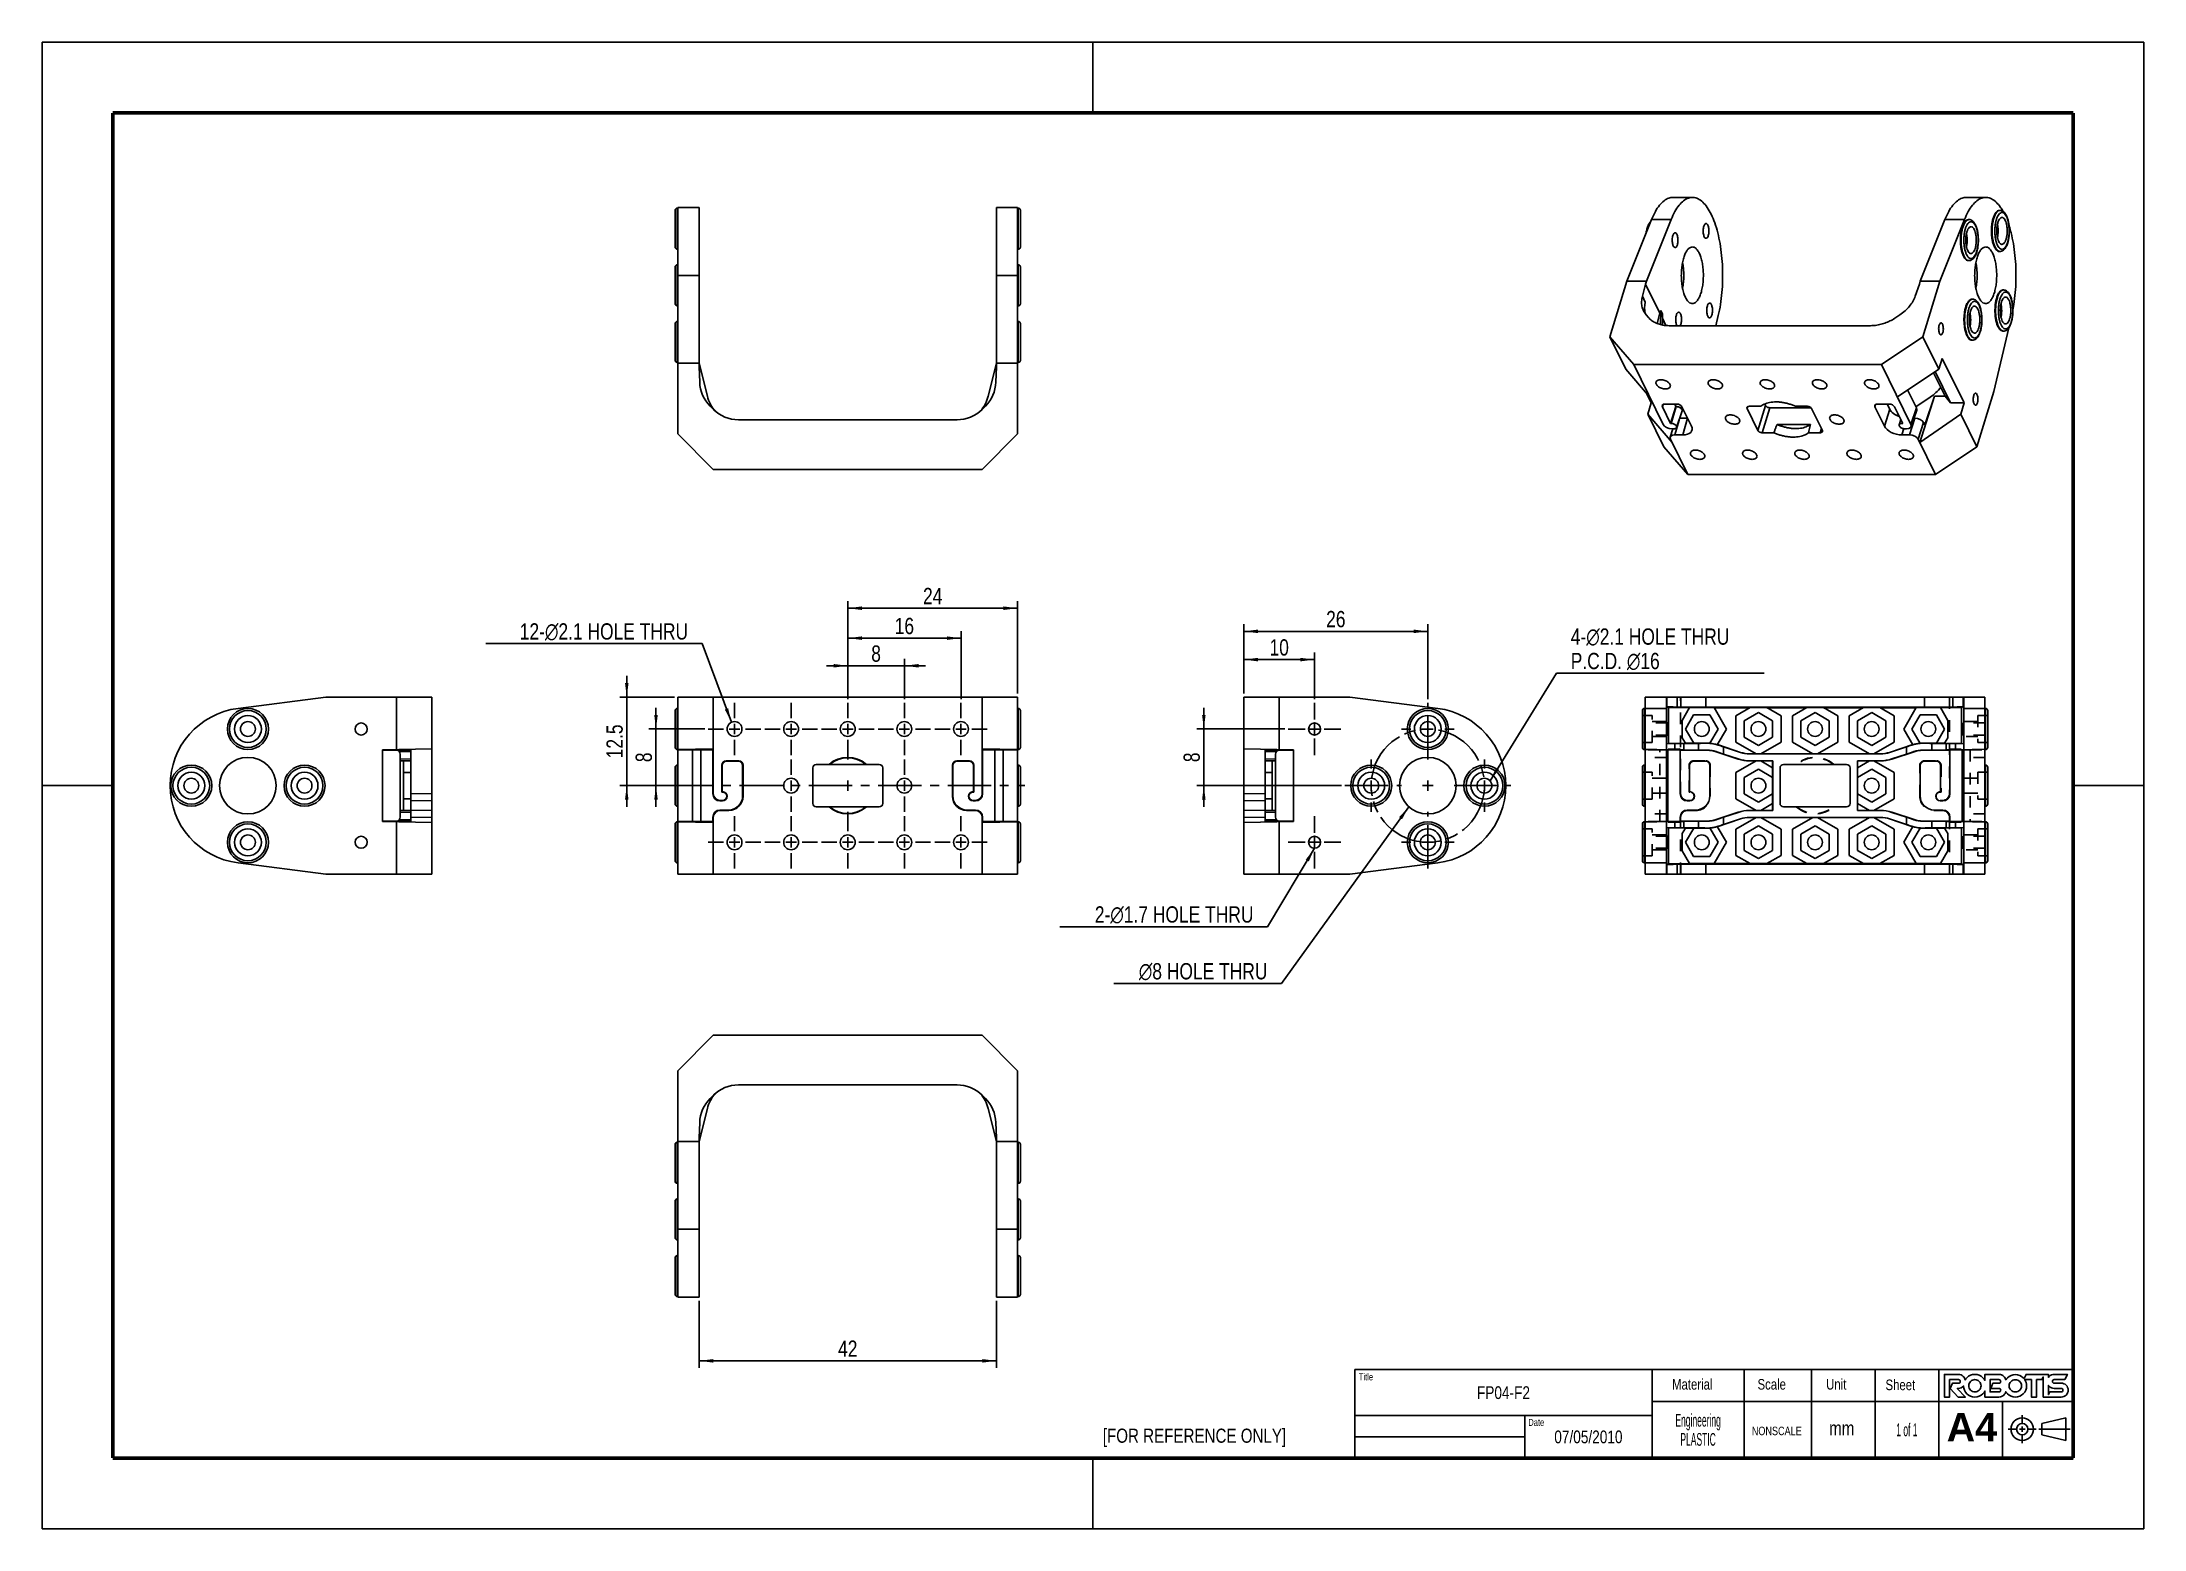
# Model space of a CAD drawing. Header units: millimetres. Extents: x 0 to 297, y 0 to 210.
import ezdxf

# ---------------------------------------------------------------- set-up
doc = ezdxf.new("R2010")
doc.units = ezdxf.units.MM
doc.header["$LTSCALE"] = 16.335
for name, pattern in [('CENTER', [0.6, 0.375, -0.075, 0.075, -0.075]), ('HIDDEN', [0.2, 0.1, -0.1]), ('PHANTOM', [0.8, 0.45, -0.05, 0.1, -0.05, 0.1, -0.05])]:
    doc.linetypes.add(name, pattern=pattern)
doc.layers.get('0').update_dxf_attribs({"linetype": 'CONTINUOUS'})
for name, color, linetype in [('02___PRT_ALL_AXES', 7, 'CONTINUOUS'), ('7_ALL_FEATURES', 7, 'CONTINUOUS'), ('DEFAULT_3', 7, 'PHANTOM')]:
    doc.layers.add(name, color=color, linetype=linetype)
doc.styles.get("Standard").update_dxf_attribs({"font": 'txt', "width": 0.8})
doc.styles.add('TEXTSTYLE_1', font='gdt', dxfattribs={"width": 0.8})
doc.styles.add('TEXTSTYLE_2', font='arialbd.ttf')
doc.styles.add('TEXTSTYLE_3', font='txt', dxfattribs={"width": 0.5})
doc.dimstyles.new('DIMSTYLE_1', dxfattribs={"dimtxt": 2.3, "dimasz": 2, "dimexe": 0.18, "dimexo": 0.0625, "dimgap": 0.09, "dimtad": 1, "dimdec": 3, "dimdsep": 46, "dimtxsty": 'Standard', "dimblk": '_FILLED', "dimblk1": '_FILLED', "dimblk2": '_FILLED', "dimcen": 0.09, "dimadec": 0, "dimazin": 0, "dimtp": 0.001, "dimtm": 0.001, "dimtfac": 1, "dimtdec": 3, "dimtofl": 0, "dimtmove": 0, "dimatfit": 3, "dimldrblk": '_FILLED', "dimfxl": 1, "dimtolj": 1, "dimarcsym": 0})
doc.dimstyles.get("Standard").update_dxf_attribs({"dimtxt": 2.3, "dimasz": 2, "dimexe": 0.18, "dimexo": 0.0625, "dimgap": 0.09, "dimtad": 1, "dimdec": 3, "dimdsep": 46, "dimtxsty": 'Standard', "dimblk": '_FILLED', "dimblk1": '_FILLED', "dimblk2": '_FILLED', "dimcen": 0.09, "dimadec": 0, "dimazin": 0, "dimtol": 1, "dimtp": 0.05, "dimtm": 0.05, "dimtfac": 1, "dimtdec": 3, "dimtofl": 0, "dimtmove": 0, "dimatfit": 3, "dimldrblk": '_FILLED', "dimfxl": 1, "dimtolj": 1, "dimarcsym": 0})

msp = doc.modelspace()

# ---------------------------------------------------------------- texts
at = {"color": 2, "linetype": 'Continuous', "char_height": 2.3, "line_spacing_factor": 0.9}
for s, insert, width, attachment_point in [('12-\\Fgdt;{\\Fgdt;n}\\Ftxt;2.1 HOLE THRU', (91.2876, 127.9098), 32.506667, 3), ('4-\\Fgdt;{\\Fgdt;n}\\Ftxt;2.1 HOLE THRU\\PP.C.D. \\Fgdt;{\\Fgdt;n}\\Ftxt;16', (216.0042, 127.1819), 30.666667, 1), ('2-\\Fgdt;{\\Fgdt;n}\\Ftxt;1.7 HOLE THRU', (171.1741, 87.9364), 30.666667, 3)]:
    msp.add_mtext(s, dxfattribs=dict(at, insert=insert, width=width, attachment_point=attachment_point))
at = {"color": 2, "linetype": 'Continuous', "insert": (173.1504, 79.917), "char_height": 2.3, "width": 23.306667, "attachment_point": 3, "line_spacing_factor": 0.9, "style": 'TEXTSTYLE_1'}
msp.add_mtext('{\\Fgdt;n}\\Ftxt;8 HOLE THRU', dxfattribs=at)
at = {"color": 7, "linetype": 'Continuous', "line_spacing_factor": 0.9}
for s, insert, char_height, width, attachment_point in [('Title', (186.0586, 21.9826), 1, 4, 1), ('Material', (230.3236, 21.1804), 1.5, 9.6, 1), ('Scale', (242.3975, 21.1801), 1.5, 6, 1), ('Unit', (252.0956, 21.186), 1.5, 4.8, 1), ('Sheet', (260.4833, 21.1004), 1.5, 6, 1), ('FP04-F2', (206.5, 20.15), 1.8, 8.64, 2), ('Date', (210.0025, 15.5492), 1, 3.2, 1), ('[FOR REFERENCE ONLY]', (149.8814, 14.1678), 2, 32, 1), ('07/05/2010', (218.5, 13.9), 1.8, 14.4, 2), ('NONSCALE', (241.5856, 14.4444), 1.2, 7.68, 1), ('mm', (252.517, 15.2157), 2, 3.2, 1)]:
    msp.add_mtext(s, dxfattribs=dict(at, insert=insert, char_height=char_height, width=width, attachment_point=attachment_point))
for s, insert, char_height, width, attachment_point, style in [('Engineering\\PPLASTIC', (234, 16.25), 1.8, 9.9, 2, 'TEXTSTYLE_3'), ('1 of 1', (263.5, 14.9), 1.8, 5.4, 2, 'TEXTSTYLE_3'), ('A4', (269.1175, 16.3594), 4, 7.137546, 1, 'TEXTSTYLE_2')]:
    msp.add_mtext(s, dxfattribs=dict(at, insert=insert, char_height=char_height, width=width, attachment_point=attachment_point, style=style))

# ---------------------------------------------------------------- blocks, each defined once
blk = doc.blocks.new('_FILLED')
at = {"color": 0, "linetype": 'ByBlock'}
blk.add_solid([(0, 0), (-1, 0.125), (-1, -0.125)], dxfattribs=at)
blk = doc.blocks.new('*D1')
at = {"color": 2, "linetype": 'Continuous'}
for p, q in [((113.85, 121.91), (110.85, 121.91)), ((110.85, 121.91), (117.85, 121.91)), ((113.85, 117.19), (113.85, 122.91)), ((124.85, 121.91), (117.85, 121.91)), ((121.85, 117.19), (121.85, 122.91)), ((121.85, 121.91), (124.85, 121.91))]:
    blk.add_line(p, q, dxfattribs=at)
at = {"color": 2, "linetype": 'Continuous', "xscale": 2, "yscale": 2, "zscale": 2}
blk.add_blockref('_FILLED', (113.85, 121.91), dxfattribs=at)
at = {"color": 2, "linetype": 'Continuous', "xscale": 2, "yscale": 2, "zscale": 2, "rotation": 180}
blk.add_blockref('_FILLED', (121.85, 121.91), dxfattribs=at)
at = {"color": 2, "linetype": 'Continuous', "insert": (117.85, 124.78), "char_height": 2.3, "width": 1.84, "attachment_point": 2, "line_spacing_factor": 0.9}
blk.add_mtext('8', dxfattribs=at)
blk = doc.blocks.new('*D2')
at = {"color": 2, "linetype": 'Continuous'}
for p, q in [((113.85, 117.19), (113.85, 126.81)), ((113.85, 125.81), (121.85, 125.81)), ((129.85, 125.81), (121.85, 125.81)), ((129.85, 117.19), (129.85, 126.81))]:
    blk.add_line(p, q, dxfattribs=at)
at = {"color": 2, "linetype": 'Continuous', "xscale": 2, "yscale": 2, "zscale": 2, "rotation": 180}
blk.add_blockref('_FILLED', (113.85, 125.81), dxfattribs=at)
at = {"color": 2, "linetype": 'Continuous', "xscale": 2, "yscale": 2, "zscale": 2}
blk.add_blockref('_FILLED', (129.85, 125.81), dxfattribs=at)
at = {"color": 2, "linetype": 'Continuous', "insert": (121.85, 128.68), "char_height": 2.3, "width": 3.68, "attachment_point": 2, "line_spacing_factor": 0.9}
blk.add_mtext('16', dxfattribs=at)
blk = doc.blocks.new('*D3')
at = {"color": 2, "linetype": 'Continuous'}
for p, q in [((113.85, 117.19), (113.85, 131.04)), ((137.85, 117.98), (137.85, 131.04)), ((113.85, 130.04), (125.85, 130.04)), ((137.85, 130.04), (125.85, 130.04))]:
    blk.add_line(p, q, dxfattribs=at)
at = {"color": 2, "linetype": 'Continuous', "xscale": 2, "yscale": 2, "zscale": 2, "rotation": 180}
blk.add_blockref('_FILLED', (113.85, 130.04), dxfattribs=at)
at = {"color": 2, "linetype": 'Continuous', "xscale": 2, "yscale": 2, "zscale": 2}
blk.add_blockref('_FILLED', (137.85, 130.04), dxfattribs=at)
at = {"color": 2, "linetype": 'Continuous', "insert": (125.85, 132.91), "char_height": 2.3, "width": 3.68, "attachment_point": 2, "line_spacing_factor": 0.9}
blk.add_mtext('24', dxfattribs=at)
blk = doc.blocks.new('*D4')
at = {"color": 2, "linetype": 'Continuous'}
for p, q in [((86.75, 112.98), (86.75, 115.98)), ((86.75, 115.98), (86.75, 108.98)), ((93.64, 112.98), (85.75, 112.98)), ((86.75, 101.98), (86.75, 108.98)), ((88.88, 104.98), (85.75, 104.98)), ((86.75, 104.98), (86.75, 101.98))]:
    blk.add_line(p, q, dxfattribs=at)
at = {"color": 2, "linetype": 'Continuous', "xscale": 2, "yscale": 2, "zscale": 2}
for p, rotation in [((86.75, 112.98), 270), ((86.75, 104.98), 90)]:
    blk.add_blockref('_FILLED', p, dxfattribs=dict(at, rotation=rotation))
at = {"color": 2, "linetype": 'Continuous', "insert": (83.87, 108.98), "char_height": 2.3, "width": 1.84, "attachment_point": 2, "rotation": 90, "line_spacing_factor": 0.9}
blk.add_mtext('8', dxfattribs=at)
blk = doc.blocks.new('*D5')
at = {"color": 2, "linetype": 'Continuous'}
for p, q in [((82.62, 117.48), (82.62, 120.48)), ((82.62, 120.48), (82.62, 111.23)), ((89.35, 117.48), (81.62, 117.48)), ((82.62, 101.98), (82.62, 111.23)), ((88.64, 104.98), (81.62, 104.98)), ((82.62, 104.98), (82.62, 101.98))]:
    blk.add_line(p, q, dxfattribs=at)
at = {"color": 2, "linetype": 'Continuous', "xscale": 2, "yscale": 2, "zscale": 2}
for p, rotation in [((82.62, 117.48), 270), ((82.62, 104.98), 90)]:
    blk.add_blockref('_FILLED', p, dxfattribs=dict(at, rotation=rotation))
at = {"color": 2, "linetype": 'Continuous', "insert": (79.75, 111.23), "char_height": 2.3, "width": 7.36, "attachment_point": 2, "rotation": 90, "line_spacing_factor": 0.9}
blk.add_mtext('12.5', dxfattribs=at)
blk = doc.blocks.new('*D6')
at = {"color": 2, "linetype": 'Continuous'}
for p, q in [((164.16, 112.98), (164.16, 115.98)), ((164.16, 115.98), (164.16, 108.98)), ((175.6, 112.98), (163.16, 112.98)), ((164.16, 101.98), (164.16, 108.98)), ((183.6, 104.98), (163.16, 104.98)), ((164.16, 104.98), (164.16, 101.98))]:
    blk.add_line(p, q, dxfattribs=at)
at = {"color": 2, "linetype": 'Continuous', "xscale": 2, "yscale": 2, "zscale": 2}
for p, rotation in [((164.16, 112.98), 270), ((164.16, 104.98), 90)]:
    blk.add_blockref('_FILLED', p, dxfattribs=dict(at, rotation=rotation))
at = {"color": 2, "linetype": 'Continuous', "insert": (161.29, 108.98), "char_height": 2.3, "width": 1.84, "attachment_point": 2, "rotation": 90, "line_spacing_factor": 0.9}
blk.add_mtext('8', dxfattribs=at)
blk = doc.blocks.new('*D7')
at = {"color": 2, "linetype": 'Continuous'}
for p, q in [((169.81, 117.98), (169.81, 123.78)), ((169.81, 122.78), (174.81, 122.78)), ((179.81, 122.78), (174.81, 122.78)), ((179.81, 117.19), (179.81, 123.78))]:
    blk.add_line(p, q, dxfattribs=at)
at = {"color": 2, "linetype": 'Continuous', "xscale": 2, "yscale": 2, "zscale": 2, "rotation": 180}
blk.add_blockref('_FILLED', (169.81, 122.78), dxfattribs=at)
at = {"color": 2, "linetype": 'Continuous', "xscale": 2, "yscale": 2, "zscale": 2}
blk.add_blockref('_FILLED', (179.81, 122.78), dxfattribs=at)
at = {"color": 2, "linetype": 'Continuous', "insert": (174.81, 125.65), "char_height": 2.3, "width": 3.68, "attachment_point": 2, "line_spacing_factor": 0.9}
blk.add_mtext('10', dxfattribs=at)
blk = doc.blocks.new('*D8')
at = {"color": 2, "linetype": 'Continuous'}
for p, q in [((169.81, 117.98), (169.81, 127.77)), ((195.81, 117.19), (195.81, 127.77)), ((169.81, 126.77), (182.81, 126.77)), ((195.81, 126.77), (182.81, 126.77))]:
    blk.add_line(p, q, dxfattribs=at)
at = {"color": 2, "linetype": 'Continuous', "xscale": 2, "yscale": 2, "zscale": 2, "rotation": 180}
blk.add_blockref('_FILLED', (169.81, 126.77), dxfattribs=at)
at = {"color": 2, "linetype": 'Continuous', "xscale": 2, "yscale": 2, "zscale": 2}
blk.add_blockref('_FILLED', (195.81, 126.77), dxfattribs=at)
at = {"color": 2, "linetype": 'Continuous', "insert": (182.81, 129.65), "char_height": 2.3, "width": 3.68, "attachment_point": 2, "line_spacing_factor": 0.9}
blk.add_mtext('26', dxfattribs=at)
blk = doc.blocks.new('*D9')
at = {"color": 2, "linetype": 'Continuous'}
for p, q in [((92.85, 32.22), (92.85, 22.74)), ((134.85, 32.22), (134.85, 22.74)), ((92.85, 23.74), (113.85, 23.74)), ((134.85, 23.74), (113.85, 23.74))]:
    blk.add_line(p, q, dxfattribs=at)
at = {"color": 2, "linetype": 'Continuous', "xscale": 2, "yscale": 2, "zscale": 2, "rotation": 180}
blk.add_blockref('_FILLED', (92.85, 23.74), dxfattribs=at)
at = {"color": 2, "linetype": 'Continuous', "xscale": 2, "yscale": 2, "zscale": 2}
blk.add_blockref('_FILLED', (134.85, 23.74), dxfattribs=at)
at = {"color": 2, "linetype": 'Continuous', "insert": (113.85, 26.61), "char_height": 2.3, "width": 3.68, "attachment_point": 2, "line_spacing_factor": 0.9}
blk.add_mtext('42', dxfattribs=at)

# ---------------------------------------------------------------- dimensions: what is measured, and where the dimension line sits
at = {"color": 2, "linetype": 'Continuous'}
for base, p1, p2, picture, middle in [((137.8475, 130.0393), (113.8475, 117.1904), (137.8475, 117.9779), '*D3', (124.0075, 131.7643)), ((129.8475, 125.8052), (113.8475, 117.1904), (129.8475, 117.1904), '*D2', (120.0075, 127.5302)), ((195.81, 126.7747), (169.81, 117.9779), (195.81, 117.1904), '*D8', (180.97, 128.4997)), ((121.8475, 121.9093), (113.8475, 117.1904), (121.8475, 117.1904), '*D1', (116.9275, 123.6343)), ((179.81, 122.7799), (169.81, 117.9779), (179.81, 117.1904), '*D7', (172.97, 124.5049))]:
    dim = msp.add_linear_dim(base=base, p1=p1, p2=p2, dimstyle='DIMSTYLE_1', dxfattribs=at)
    dim.commit()
    dim.dimension.update_dxf_attribs({"geometry": picture, "text_midpoint": middle, "dimtype": 160})
for base, p1, p2, angle, picture, middle in [((82.6241, 117.4779), (88.6377, 104.9779), (89.3475, 117.4779), 90, '*D5', (82.548, 107.938)), ((86.7462, 112.9779), (88.8847, 104.9779), (93.635, 112.9779), 90, '*D4', (85.4335, 108.1554)), ((164.1642, 112.9779), (183.5975, 104.9779), (175.5975, 112.9779), 90, '*D6', (162.8515, 108.1554)), ((92.8475, 23.7392), (134.8475, 32.2178), (92.8475, 32.2178), 180, '*D9', (112.0075, 25.4642))]:
    dim = msp.add_linear_dim(base=base, p1=p1, p2=p2, angle=angle, dimstyle='DIMSTYLE_1', dxfattribs=at)
    dim.commit()
    dim.dimension.update_dxf_attribs({"geometry": picture, "text_midpoint": middle, "dimtype": 160})

# ---------------------------------------------------------------- linework, layer by layer
at = {"color": 7, "linetype": 'Continuous'}
for p, q in [((0, 0), (0, 210)), ((0, 210), (297, 210)), ((148.5, 200), (148.5, 210)), ((297, 0), (297, 210)), ((10, 105), (0, 105)), ((287, 105), (297, 105)), ((279.8033, 14.8856), (279.8033, 16.0767)), ((282.5652, 14.8856), (285.9684, 15.6796)), ((282.5652, 14.8856), (282.5652, 13.2974)), ((285.9684, 15.6796), (285.9684, 12.5034)), ((279.0092, 14.0915), (277.8181, 14.0915)), ((279.4063, 14.0915), (280.2003, 14.0915)), ((279.8033, 13.6945), (279.8033, 14.4885)), ((279.8033, 13.2974), (279.8033, 12.1063)), ((280.5974, 14.0915), (281.7884, 14.0915)), ((282.1561, 14.0915), (286.5559, 14.0915)), ((282.5652, 13.2974), (285.9684, 12.5034)), ((148.5, 10), (148.5, 0)), ((0, 0), (297, 0))]:
    msp.add_line(p, q, dxfattribs=at)
at = {"color": 2, "linetype": 'Continuous'}
for p, q in [((287, 22.5), (185.5, 22.5)), ((185.5, 10), (185.5, 22.5)), ((227.5, 10), (227.5, 22.5)), ((240.5, 10), (240.5, 22.5)), ((250, 10), (250, 22.5)), ((259, 10), (259, 22.5)), ((268, 10), (268, 22.5)), ((287, 10), (287, 22.5)), ((287, 18), (227.5, 18)), ((277, 10), (277, 18)), ((227.5, 16), (185.5, 16)), ((209.5, 10), (209.5, 16)), ((209.5, 13), (185.5, 13)), ((287, 10), (185.5, 10))]:
    msp.add_line(p, q, dxfattribs=at)
at = {"color": 7, "linetype": 'Continuous', "const_width": 0.5}
for points in [[(10, 200), (10, 10)], [(287, 200), (10, 200)], [(287, 10), (287, 200)], [(10, 10), (287, 10)]]:
    msp.add_lwpolyline(points, dxfattribs=at)
at = {"color": 7, "linetype": 'Continuous'}
for radius in [1.5881, 0.7941]:
    msp.add_circle((279.8033, 14.0915), radius, dxfattribs=at)
for points, knots in [([(286.003, 20.3001), (285.8112, 20.4917), (285.5799, 20.5874), (285.3095, 20.5874), (285.3095, 20.5874), (284.3058, 20.5874), (284.3058, 20.5874), (284.2356, 20.5874), (284.1763, 20.6119), (284.1277, 20.6604), (284.0791, 20.709), (284.0547, 20.7684), (284.0547, 20.8385), (284.0547, 20.9083), (284.0791, 20.9677), (284.1277, 21.0164), (284.1763, 21.0649), (284.2356, 21.0893), (284.3058, 21.0893), (284.3058, 21.0893), (285.8114, 21.0893), (285.8114, 21.0893), (285.8114, 21.0893), (286.1766, 21.8193), (286.1766, 21.8193), (286.1766, 21.8193), (284.3058, 21.8193), (284.3058, 21.8193), (284.035, 21.8193), (283.8037, 21.7235), (283.6122, 21.5318), (283.5717, 21.4914), (283.5366, 21.4488), (283.5046, 21.4047), (283.5046, 21.4047), (283.5046, 21.8209), (283.5046, 21.8209), (283.5046, 21.8209), (282.775, 21.8209), (282.775, 21.8209), (282.775, 21.8209), (282.775, 21.8203), (282.775, 21.8203), (282.775, 21.8203), (280.3481, 21.8203), (280.3481, 21.8203), (280.3481, 21.8203), (280.0545, 21.2329), (280.0545, 21.2329), (280.0232, 21.2698), (279.9902, 21.3061), (279.9548, 21.3414), (279.6431, 21.6532), (279.2667, 21.8091), (278.8258, 21.8091), (278.3848, 21.8091), (278.0082, 21.6532), (277.6965, 21.3414), (277.6081, 21.2529), (277.5326, 21.1591), (277.4693, 21.0602), (277.4301, 21.2372), (277.343, 21.3944), (277.2063, 21.5312), (277.0148, 21.7228), (276.7836, 21.8186), (276.5129, 21.8186), (276.5129, 21.8186), (274.5284, 21.8186), (274.5284, 21.8186), (274.5284, 21.8186), (274.5284, 20.9662), (274.5284, 20.9662), (274.4548, 21.1039), (274.3589, 21.2321), (274.2401, 21.3509), (273.9284, 21.6627), (273.5518, 21.8186), (273.1109, 21.8186), (272.6699, 21.8186), (272.2935, 21.6627), (271.9818, 21.3509), (271.8876, 21.2568), (271.808, 21.1567), (271.7423, 21.0508), (271.7041, 21.2317), (271.6163, 21.392), (271.4773, 21.531), (271.2857, 21.7227), (271.0545, 21.8186), (270.7838, 21.8186), (270.7838, 21.8186), (268.7993, 21.8186), (268.7993, 21.8186), (268.7993, 21.8186), (268.7993, 18.6251), (268.7993, 18.6251), (268.7993, 18.6251), (269.5287, 18.6251), (269.5287, 18.6251), (269.5287, 18.6251), (269.5287, 21.0891), (269.5287, 21.0891), (269.5287, 21.0891), (270.7842, 21.0891), (270.7842, 21.0891), (270.8541, 21.0891), (270.9134, 21.0647), (270.9621, 21.0159), (271.0109, 20.967), (271.0353, 20.9073), (271.0353, 20.8372), (271.0353, 20.767), (271.0109, 20.7075), (270.9621, 20.6586), (270.9135, 20.6097), (270.8541, 20.5853), (270.7842, 20.5853), (270.7842, 20.5853), (269.9399, 20.5853), (269.9399, 20.5853), (269.9399, 20.5853), (269.6205, 19.8569), (269.6205, 19.8569), (269.6205, 19.8569), (270.7518, 18.6251), (270.7518, 18.6251), (270.7518, 18.6251), (271.765, 18.6251), (271.765, 18.6251), (271.765, 18.6251), (270.6206, 19.8569), (270.6206, 19.8569), (270.6206, 19.8569), (270.7848, 19.8559), (270.7848, 19.8559), (271.0551, 19.8559), (271.2861, 19.9518), (271.4775, 20.1435), (271.4908, 20.1569), (271.5026, 20.1708), (271.5149, 20.1846), (271.5237, 19.7596), (271.6788, 19.3956), (271.9818, 19.0927), (272.2935, 18.7809), (272.6699, 18.6251), (273.1109, 18.6251), (273.5518, 18.6251), (273.9284, 18.7809), (274.2401, 19.0927), (274.3589, 19.2116), (274.4548, 19.3398), (274.5284, 19.4775), (274.5284, 19.4775), (274.5284, 18.6251), (274.5284, 18.6251), (274.5284, 18.6251), (276.5129, 18.6251), (276.5129, 18.6251), (276.7836, 18.6251), (277.0148, 18.7208), (277.2063, 18.9124), (277.3395, 19.0456), (277.4253, 19.1983), (277.466, 19.3698), (277.5299, 19.2689), (277.6066, 19.1732), (277.6965, 19.0832), (278.0082, 18.7714), (278.3848, 18.6157), (278.8258, 18.6157), (279.2667, 18.6157), (279.6431, 18.7714), (279.9548, 19.0832), (280.2665, 19.395), (280.4224, 19.7713), (280.4224, 20.2124), (280.4224, 20.5411), (280.3356, 20.8339), (280.1624, 21.0908), (280.1624, 21.0908), (281.1041, 21.0908), (281.1041, 21.0908), (281.1041, 21.0908), (281.1041, 18.6269), (281.1041, 18.6269), (281.1041, 18.6269), (281.8349, 18.6269), (281.8349, 18.6269), (281.8349, 18.6269), (281.8349, 21.0908), (281.8349, 21.0908), (281.8349, 21.0908), (282.5862, 21.0908), (282.5862, 21.0908), (282.5862, 21.0908), (282.775, 21.4689), (282.775, 21.4689), (282.775, 21.4689), (282.775, 18.6275), (282.775, 18.6275), (282.775, 18.6275), (283.3259, 18.6275), (283.3259, 18.6275), (283.3259, 18.6275), (283.3255, 18.6265), (283.3255, 18.6265), (283.3255, 18.6265), (283.5208, 18.6265), (283.5208, 18.6265), (283.5222, 18.6265), (283.523, 18.6262), (283.5244, 18.6262), (283.5244, 18.6262), (283.5215, 18.6258), (283.5215, 18.6258), (283.5215, 18.6258), (285.3095, 18.6258), (285.3095, 18.6258), (285.5799, 18.6258), (285.8112, 18.7215), (286.003, 18.9132), (286.1942, 19.1048), (286.2902, 19.336), (286.2902, 19.6066), (286.2902, 19.8773), (286.1942, 20.1084), (286.003, 20.3001)], [0, 0, 0, 0, 1, 1, 1, 2, 2, 2, 3, 3, 3, 4, 4, 4, 5, 5, 5, 6, 6, 6, 7, 7, 7, 8, 8, 8, 9, 9, 9, 10, 10, 10, 11, 11, 11, 12, 12, 12, 13, 13, 13, 14, 14, 14, 15, 15, 15, 16, 16, 16, 17, 17, 17, 18, 18, 18, 19, 19, 19, 20, 20, 20, 21, 21, 21, 22, 22, 22, 23, 23, 23, 24, 24, 24, 25, 25, 25, 26, 26, 26, 27, 27, 27, 28, 28, 28, 29, 29, 29, 30, 30, 30, 31, 31, 31, 32, 32, 32, 33, 33, 33, 34, 34, 34, 35, 35, 35, 36, 36, 36, 37, 37, 37, 38, 38, 38, 39, 39, 39, 40, 40, 40, 41, 41, 41, 42, 42, 42, 43, 43, 43, 44, 44, 44, 45, 45, 45, 46, 46, 46, 47, 47, 47, 48, 48, 48, 49, 49, 49, 50, 50, 50, 51, 51, 51, 52, 52, 52, 53, 53, 53, 54, 54, 54, 55, 55, 55, 56, 56, 56, 57, 57, 57, 58, 58, 58, 59, 59, 59, 60, 60, 60, 61, 61, 61, 62, 62, 62, 63, 63, 63, 64, 64, 64, 65, 65, 65, 66, 66, 66, 67, 67, 67, 68, 68, 68, 69, 69, 69, 70, 70, 70, 71, 71, 71, 72, 72, 72, 73, 73, 73, 74, 74, 74, 75, 75, 75, 76, 76, 76, 76]), ([(273.7248, 19.608), (273.5559, 19.439), (273.3512, 19.3546), (273.1109, 19.3546), (272.8735, 19.3546), (272.6696, 19.439), (272.4993, 19.608), (272.3288, 19.7768), (272.2436, 19.9813), (272.2436, 20.2218), (272.2436, 20.4623), (272.3288, 20.6668), (272.4993, 20.8357), (272.6696, 21.0047), (272.8735, 21.0891), (273.1109, 21.0891), (273.3512, 21.0891), (273.5559, 21.0047), (273.7248, 20.8357), (273.8938, 20.6668), (273.9781, 20.4623), (273.9781, 20.2218), (273.9781, 19.9813), (273.8938, 19.7768), (273.7248, 19.608)], [0, 0, 0, 0, 1, 1, 1, 2, 2, 2, 3, 3, 3, 4, 4, 4, 5, 5, 5, 6, 6, 6, 7, 7, 7, 8, 8, 8, 8]), ([(276.5133, 19.8559), (276.5833, 19.8559), (276.6426, 19.8316), (276.6913, 19.783), (276.7399, 19.7344), (276.7643, 19.675), (276.7643, 19.6052), (276.7643, 19.5353), (276.7399, 19.4761), (276.6913, 19.4275), (276.6426, 19.3789), (276.5833, 19.3546), (276.5133, 19.3546), (276.5133, 19.3546), (275.2579, 19.3546), (275.2579, 19.3546), (275.2579, 19.3546), (275.2579, 21.0891), (275.2579, 21.0891), (275.2579, 21.0891), (276.5133, 21.0891), (276.5133, 21.0891), (276.5833, 21.0891), (276.6426, 21.0647), (276.6913, 21.0159), (276.7399, 20.967), (276.7643, 20.9073), (276.7643, 20.8372), (276.7643, 20.767), (276.7399, 20.7075), (276.6913, 20.6586), (276.6426, 20.6097), (276.5833, 20.5853), (276.5133, 20.5853), (276.5133, 20.5853), (275.6691, 20.5853), (275.6691, 20.5853), (275.6691, 20.5853), (275.3495, 19.8559), (275.3495, 19.8559), (275.3495, 19.8559), (276.5133, 19.8559), (276.5133, 19.8559)], [0, 0, 0, 0, 1, 1, 1, 2, 2, 2, 3, 3, 3, 4, 4, 4, 5, 5, 5, 6, 6, 6, 7, 7, 7, 8, 8, 8, 9, 9, 9, 10, 10, 10, 11, 11, 11, 12, 12, 12, 13, 13, 13, 14, 14, 14, 14]), ([(279.4397, 19.5985), (279.2708, 19.4295), (279.0661, 19.3451), (278.8258, 19.3451), (278.5884, 19.3451), (278.3844, 19.4295), (278.214, 19.5985), (278.0436, 19.7673), (277.9585, 19.9719), (277.9585, 20.2124), (277.9585, 20.4526), (278.0436, 20.6573), (278.214, 20.8263), (278.3844, 20.9952), (278.5884, 21.0796), (278.8258, 21.0796), (279.0661, 21.0796), (279.2708, 20.9952), (279.4397, 20.8263), (279.6085, 20.6573), (279.693, 20.4526), (279.693, 20.2124), (279.693, 19.9719), (279.6085, 19.7673), (279.4397, 19.5985)], [0, 0, 0, 0, 1, 1, 1, 2, 2, 2, 3, 3, 3, 4, 4, 4, 5, 5, 5, 6, 6, 6, 7, 7, 7, 8, 8, 8, 8]), ([(285.4873, 19.4288), (285.4385, 19.38), (285.3791, 19.3559), (285.3095, 19.3559), (285.3095, 19.3559), (283.6882, 19.3559), (283.6882, 19.3559), (283.6882, 19.3559), (283.6882, 19.3556), (283.6882, 19.3556), (283.6882, 19.3556), (283.5046, 18.9864), (283.5046, 18.9864), (283.5046, 18.9864), (283.5046, 20.272), (283.5046, 20.272), (283.5366, 20.2281), (283.5717, 20.1853), (283.6122, 20.1449), (283.8037, 19.9534), (284.035, 19.8576), (284.3058, 19.8576), (284.3058, 19.8576), (285.3095, 19.8576), (285.3095, 19.8576), (285.3791, 19.8576), (285.4385, 19.8333), (285.4873, 19.7846), (285.5359, 19.7358), (285.5601, 19.6766), (285.5601, 19.6066), (285.5601, 19.5366), (285.5359, 19.4772), (285.4873, 19.4288)], [0, 0, 0, 0, 1, 1, 1, 2, 2, 2, 3, 3, 3, 4, 4, 4, 5, 5, 5, 6, 6, 6, 7, 7, 7, 8, 8, 8, 9, 9, 9, 10, 10, 10, 11, 11, 11, 11])]:
    msp.add_open_spline(points, degree=3, knots=knots, dxfattribs=at)
at = {"layer": '02___PRT_ALL_AXES', "color": 7, "linetype": 'Continuous'}
for p, q in [((230.4244, 188.0562), (233.1876, 188.0562)), ((271.8721, 188.0562), (274.6353, 188.0562)), ((89.8475, 186.6461), (89.8475, 164.6461)), ((89.8475, 186.6461), (92.8475, 186.6461)), ((134.8475, 186.6461), (137.8475, 186.6461)), ((137.8475, 186.6461), (137.8475, 164.6461)), ((227.4347, 184.934), (223.9486, 176.2098)), ((271.6456, 184.934), (268.1596, 176.2098)), ((275.7856, 160.6695), (277.8985, 169.6534)), ((27.6912, 115.8886), (40.0897, 117.4779)), ((197.2085, 115.8886), (184.81, 117.4779)), ((226.5255, 92.4779), (226.5255, 117.4779)), ((274.5255, 92.4779), (274.5255, 117.4779)), ((98.59, 112.9779), (97.105, 112.9779)), ((97.8475, 113.7204), (97.8475, 112.2354)), ((106.59, 112.9779), (105.105, 112.9779)), ((105.8475, 113.7204), (105.8475, 112.2354)), ((114.59, 112.9779), (113.105, 112.9779)), ((113.8475, 113.7204), (113.8475, 112.2354)), ((122.59, 112.9779), (121.105, 112.9779)), ((121.8475, 113.7204), (121.8475, 112.2354)), ((130.59, 112.9779), (129.105, 112.9779)), ((129.8475, 113.7204), (129.8475, 112.2354)), ((180.5525, 112.9779), (179.0675, 112.9779)), ((179.81, 113.7204), (179.81, 112.2354)), ((196.5525, 112.9779), (195.0675, 112.9779)), ((105.8475, 105.7204), (105.8475, 104.2354)), ((113.8475, 105.7204), (113.8475, 104.2354)), ((121.8475, 105.7204), (121.8475, 104.2354)), ((187.81, 105.7204), (187.81, 104.2354)), ((196.5525, 104.9779), (195.0675, 104.9779)), ((195.81, 105.7204), (195.81, 104.2354)), ((203.81, 105.7204), (203.81, 104.2354)), ((98.59, 96.9779), (97.105, 96.9779)), ((97.8475, 97.7204), (97.8475, 96.2354)), ((106.59, 96.9779), (105.105, 96.9779)), ((105.8475, 97.7204), (105.8475, 96.2354)), ((114.59, 96.9779), (113.105, 96.9779)), ((113.8475, 97.7204), (113.8475, 96.2354)), ((122.59, 96.9779), (121.105, 96.9779)), ((121.8475, 97.7204), (121.8475, 96.2354)), ((130.59, 96.9779), (129.105, 96.9779)), ((129.8475, 97.7204), (129.8475, 96.2354)), ((180.5525, 96.9779), (179.0675, 96.9779)), ((179.81, 97.7204), (179.81, 96.2354)), ((196.5525, 96.9779), (195.0675, 96.9779)), ((40.0897, 92.4779), (27.6912, 94.0672)), ((184.81, 92.4779), (197.2085, 94.0672)), ((89.8475, 54.7178), (89.8475, 32.7178)), ((137.8475, 54.7178), (137.8475, 32.7178)), ((89.8475, 32.7178), (92.8475, 32.7178)), ((134.8475, 32.7178), (137.8475, 32.7178))]:
    msp.add_line(p, q, dxfattribs=at)
at = {"layer": '02___PRT_ALL_AXES', "color": 7, "linetype": 'CENTER'}
for p, q in [((97.8475, 116.6904), (97.8475, 114.5279)), ((105.8475, 116.6904), (105.8475, 114.5279)), ((113.8475, 116.6904), (113.8475, 114.5279)), ((121.8475, 116.6904), (121.8475, 114.5279)), ((129.8475, 116.6904), (129.8475, 114.5279)), ((179.81, 116.6904), (179.81, 114.3279)), ((195.81, 108.6904), (195.81, 116.6904)), ((94.135, 112.9779), (96.2975, 112.9779)), ((101.56, 112.9779), (99.3975, 112.9779)), ((102.135, 112.9779), (104.2975, 112.9779)), ((109.56, 112.9779), (107.3975, 112.9779)), ((110.135, 112.9779), (112.2975, 112.9779)), ((117.56, 112.9779), (115.3975, 112.9779)), ((118.135, 112.9779), (120.2975, 112.9779)), ((125.56, 112.9779), (123.3975, 112.9779)), ((126.135, 112.9779), (128.2975, 112.9779)), ((133.56, 112.9779), (131.3975, 112.9779)), ((176.0975, 112.9779), (178.46, 112.9779)), ((183.5225, 112.9779), (181.16, 112.9779)), ((192.0975, 112.9779), (193.41, 112.9779)), ((199.5225, 112.9779), (198.21, 112.9779)), ((97.8475, 109.2654), (97.8475, 111.4279)), ((105.8475, 109.2654), (105.8475, 111.4279)), ((113.8475, 108.6904), (113.8475, 111.4279)), ((121.8475, 109.2654), (121.8475, 111.4279)), ((129.8475, 109.2654), (129.8475, 111.4279)), ((179.81, 109.2654), (179.81, 111.6279)), ((105.8475, 108.6904), (105.8475, 106.5279)), ((121.8475, 108.6904), (121.8475, 106.5279)), ((187.81, 108.6904), (187.81, 107.3779)), ((203.81, 108.6904), (203.81, 107.3779)), ((88.7612, 104.9779), (138.8475, 104.9779)), ((184.0975, 104.9779), (192.0975, 104.9779)), ((199.5225, 104.9779), (207.5225, 104.9779)), ((105.8475, 101.2654), (105.8475, 103.4279)), ((113.8475, 101.2654), (113.8475, 98.5279)), ((121.8475, 101.2654), (121.8475, 103.4279)), ((187.81, 101.2654), (187.81, 102.5779)), ((195.81, 93.2654), (195.81, 101.2654)), ((203.81, 101.2654), (203.81, 102.5779)), ((97.8475, 100.6904), (97.8475, 98.5279)), ((105.8475, 100.6904), (105.8475, 98.5279)), ((121.8475, 100.6904), (121.8475, 98.5279)), ((129.8475, 100.6904), (129.8475, 98.5279)), ((179.81, 100.6904), (179.81, 98.3279)), ((94.135, 96.9779), (96.2975, 96.9779)), ((97.8475, 93.2654), (97.8475, 95.4279)), ((101.56, 96.9779), (99.3975, 96.9779)), ((102.135, 96.9779), (104.2975, 96.9779)), ((105.8475, 93.2654), (105.8475, 95.4279)), ((109.56, 96.9779), (107.3975, 96.9779)), ((110.135, 96.9779), (112.2975, 96.9779)), ((113.8475, 93.2654), (113.8475, 95.4279)), ((117.56, 96.9779), (115.3975, 96.9779)), ((118.135, 96.9779), (120.2975, 96.9779)), ((121.8475, 93.2654), (121.8475, 95.4279)), ((125.56, 96.9779), (123.3975, 96.9779)), ((126.135, 96.9779), (128.2975, 96.9779)), ((129.8475, 93.2654), (129.8475, 95.4279)), ((133.56, 96.9779), (131.3975, 96.9779)), ((176.0975, 96.9779), (178.46, 96.9779)), ((179.81, 93.2654), (179.81, 95.6279)), ((183.5225, 96.9779), (181.16, 96.9779)), ((192.0975, 96.9779), (193.41, 96.9779)), ((199.5225, 96.9779), (198.21, 96.9779))]:
    msp.add_line(p, q, dxfattribs=at)
at = {"layer": '02___PRT_ALL_AXES', "color": 8, "linetype": 'HIDDEN'}
for p, q in [((227.5255, 114.8779), (226.1255, 114.8779)), ((229.6827, 113.8279), (226.5255, 113.8279)), ((227.5255, 111.0779), (227.5255, 114.8779)), ((227.5255, 114.0279), (229.5255, 114.0279)), ((274.5255, 113.8279), (271.3684, 113.8279)), ((271.5255, 114.0279), (273.5255, 114.0279)), ((273.5255, 114.8779), (274.9255, 114.8779)), ((273.5255, 114.8779), (273.5255, 111.0779)), ((227.5255, 111.0779), (226.1255, 111.0779)), ((229.6827, 112.1279), (226.5255, 112.1279)), ((227.5255, 111.9279), (229.5255, 111.9279)), ((274.5255, 112.1279), (271.3684, 112.1279)), ((273.5255, 111.0779), (274.9255, 111.0779)), ((227.5255, 106.8779), (226.1255, 106.8779)), ((227.5255, 103.0779), (227.5255, 106.8779)), ((227.5255, 106.0279), (229.5255, 106.0279)), ((271.5255, 106.0279), (273.5255, 106.0279)), ((273.5255, 106.8779), (274.9255, 106.8779)), ((273.5255, 106.8779), (273.5255, 103.0779)), ((227.5255, 103.0779), (226.1255, 103.0779)), ((227.5255, 103.9279), (229.5255, 103.9279)), ((271.5255, 103.9279), (273.5255, 103.9279)), ((273.5255, 103.0779), (274.9255, 103.0779)), ((227.5255, 98.8779), (226.1255, 98.8779)), ((227.5255, 95.0779), (227.5255, 98.8779)), ((227.5255, 98.0279), (229.5255, 98.0279)), ((271.5255, 98.0279), (273.5255, 98.0279)), ((273.5255, 98.8779), (274.9255, 98.8779)), ((273.5255, 98.8779), (273.5255, 95.0779)), ((227.5255, 95.0779), (226.1255, 95.0779)), ((229.6827, 97.8279), (226.5255, 97.8279)), ((229.6827, 96.1279), (226.5255, 96.1279)), ((227.5255, 95.9279), (229.5255, 95.9279)), ((274.5255, 97.8279), (271.3684, 97.8279)), ((274.5255, 96.1279), (271.3684, 96.1279)), ((273.5255, 95.0779), (274.9255, 95.0779))]:
    msp.add_line(p, q, dxfattribs=at)
at = {"layer": '02___PRT_ALL_AXES', "color": 7, "linetype": 'Continuous'}
for centre, radius in [((29.0897, 112.9779), 1.05), ((45.0897, 112.9779), 0.85), ((97.8475, 112.9779), 1.05), ((105.8475, 112.9779), 1.05), ((113.8475, 112.9779), 1.05), ((121.8475, 112.9779), 1.05), ((129.8475, 112.9779), 1.05), ((179.81, 112.9779), 0.85), ((195.81, 112.9779), 1.05), ((21.0897, 104.9779), 1.05), ((37.0897, 104.9779), 1.05), ((105.8475, 104.9779), 1.05), ((121.8475, 104.9779), 1.05), ((187.81, 104.9779), 1.05), ((203.81, 104.9779), 1.05), ((29.0897, 96.9779), 1.05), ((97.8475, 96.9779), 1.05), ((105.8475, 96.9779), 1.05), ((113.8475, 96.9779), 1.05), ((121.8475, 96.9779), 1.05), ((129.8475, 96.9779), 1.05), ((195.81, 96.9779), 1.05), ((45.0897, 96.9779), 0.85), ((179.81, 96.9779), 0.85)]:
    msp.add_circle(centre, radius, dxfattribs=at)
for centre, start, end in [((29.0897, 104.9779), 97.304446, 262.695554), ((195.81, 104.9779), 277.304446, 82.695554)]:
    msp.add_arc(centre, 11, start, end, dxfattribs=at)
for centre in [(229.6827, 112.9779), (271.3684, 112.9779), (229.6827, 96.9779), (271.3684, 96.9779)]:
    msp.add_ellipse(centre, major_axis=(0, 0.85), ratio=0.03492077, dxfattribs=at)
for points, start_tangent, end_tangent in [([(230.4247, 188.0559), (229.8647, 187.9619), (229.1937, 187.5925), (228.5543, 186.9526), (227.9629, 186.0588), (227.4347, 184.934)], (-0.99999569, -0.0029354), (-0.37105847, -0.9286095)), ([(274.6356, 188.0559), (274.0756, 187.9619), (273.4046, 187.5925), (272.7652, 186.9526), (272.1739, 186.0588), (271.6456, 184.934)], (-0.99999569, -0.0029354), (-0.37105847, -0.9286095)), ([(277.0748, 186.0985), (276.7281, 186.6541), (276.1044, 187.3891), (275.443, 187.8589), (274.7609, 188.0515), (274.6356, 188.0559)], (-0.48990388, 0.87177645), (-0.99999569, -0.0029354)), ([(276.3021, 182.4212), (276.3297, 182.5672), (276.3827, 183.0442), (276.3858, 183.5401), (276.3389, 184.0212), (276.3021, 184.2246)], (0.20516707, 0.97872697), (-0.20547999, 0.97866132)), ([(271.9253, 181.1275), (271.9528, 181.2735), (272.0058, 181.7504), (272.009, 182.2464), (271.962, 182.7275), (271.9252, 182.9309)], (0.20516707, 0.97872697), (-0.20547999, 0.97866132)), ([(278.4903, 172.26), (278.6087, 172.9461), (278.8133, 174.6281), (278.9106, 176.3724), (278.8983, 178.1343), (278.7766, 179.8685), (278.5485, 181.5305), (278.2201, 183.0777), (277.953, 184.0145)], (0.18538013, 0.98266688), (-0.30319981, 0.952927)), ([(276.8059, 171.1817), (276.8335, 171.3277), (276.8865, 171.8047), (276.8896, 172.3006), (276.8427, 172.7817), (276.8059, 172.9851)], (0.20516707, 0.97872697), (-0.20547999, 0.97866132)), ([(268.0626, 170.0242), (268.0117, 169.7926), (267.9912, 169.532), (268.0031, 169.2678), (268.0461, 169.0259), (268.1162, 168.83), (268.2064, 168.6994), (268.3079, 168.6466), (268.3218, 168.6462)], (-0.29524737, -0.95542084), (0.99968693, 0.02502088)), ([(268.3221, 170.3456), (268.2331, 170.3147), (268.1389, 170.2041), (268.0626, 170.0242)], (-0.99968693, -0.02502088), (-0.29524737, -0.95542084)), ([(268.5812, 168.9675), (268.6321, 169.1991), (268.6526, 169.4598), (268.6408, 169.724), (268.5977, 169.9658), (268.5277, 170.1617), (268.4375, 170.2924), (268.336, 170.3451), (268.3221, 170.3456)], (0.29524737, 0.95542084), (-0.99968693, -0.02502088)), ([(272.4291, 169.888), (272.4566, 170.034), (272.5096, 170.5109), (272.5128, 171.0069), (272.4658, 171.488), (272.429, 171.6914)], (0.20516707, 0.97872697), (-0.20547999, 0.97866132)), ([(268.3218, 168.6462), (268.4107, 168.6771), (268.5049, 168.7876), (268.5812, 168.9675)], (0.99968693, 0.02502088), (0.29524737, 0.95542084)), ([(228.0559, 161.9728), (228.0406, 161.8465), (228.0917, 161.6626)], (-0.29129479, -0.95663334), (0.44054271, -0.89773165)), ([(230.0259, 161.6626), (229.8965, 161.8465), (229.6992, 162.0155), (229.4501, 162.1559), (229.1692, 162.2563), (228.8794, 162.3087), (228.6041, 162.3087), (228.3657, 162.2563), (228.1834, 162.1559), (228.0721, 162.0155), (228.0559, 161.9728)], (-0.44054271, 0.89773165), (-0.29129479, -0.95663334)), ([(228.0917, 161.6626), (228.2211, 161.4787), (228.4184, 161.3097), (228.6676, 161.1693), (228.9484, 161.0689), (229.2382, 161.0166), (229.5135, 161.0166), (229.7519, 161.0689), (229.9342, 161.1693), (230.0456, 161.3097), (230.0618, 161.3524)], (0.44054271, -0.89773165), (0.29129479, 0.95663334)), ([(230.0618, 161.3524), (230.077, 161.4787), (230.0259, 161.6626)], (0.29129479, 0.95663334), (-0.44054271, 0.89773165)), ([(235.4242, 161.9723), (235.4145, 161.9337), (235.4245, 161.7555), (235.5156, 161.5697), (235.6806, 161.3915), (235.9062, 161.2352), (236.1739, 161.1135), (236.4622, 161.0364), (236.7476, 161.0099)], (-0.29961719, -0.9540595), (1, 0)), ([(236.107, 162.3153), (235.8475, 162.2889), (235.635, 162.2117), (235.4867, 162.09), (235.4242, 161.9723)], (-1, 0), (-0.29961719, -0.9540595)), ([(237.4304, 161.3529), (237.4401, 161.3915), (237.4302, 161.5697), (237.339, 161.7555), (237.174, 161.9337), (236.9485, 162.09), (236.6807, 162.2117), (236.3925, 162.2889), (236.107, 162.3153)], (0.29961719, 0.9540595), (-1, 0)), ([(236.7476, 161.0099), (237.0071, 161.0364), (237.2196, 161.1135), (237.3679, 161.2352), (237.4304, 161.3529)], (1, 0), (0.29961719, 0.9540595)), ([(242.7927, 161.9723), (242.783, 161.9337), (242.7929, 161.7555), (242.8841, 161.5697), (243.0491, 161.3915), (243.2746, 161.2352), (243.5424, 161.1135), (243.8306, 161.0364), (244.1161, 161.0099)], (-0.29961719, -0.9540595), (1, 0)), ([(243.4755, 162.3153), (243.216, 162.2889), (243.0035, 162.2117), (242.8551, 162.09), (242.7927, 161.9723)], (-1, 0), (-0.29961719, -0.9540595)), ([(244.7989, 161.3529), (244.8086, 161.3915), (244.7986, 161.5697), (244.7075, 161.7555), (244.5425, 161.9337), (244.3169, 162.09), (244.0492, 162.2117), (243.7609, 162.2889), (243.4755, 162.3153)], (0.29961719, 0.9540595), (-1, 0)), ([(244.1161, 161.0099), (244.3756, 161.0364), (244.5881, 161.1135), (244.7364, 161.2352), (244.7989, 161.3529)], (1, 0), (0.29961719, 0.9540595)), ([(250.1612, 161.9723), (250.1515, 161.9337), (250.1614, 161.7555), (250.2526, 161.5697), (250.4176, 161.3915), (250.6431, 161.2352), (250.9109, 161.1135), (251.1991, 161.0364), (251.4846, 161.0099)], (-0.29961719, -0.9540595), (1, 0)), ([(250.844, 162.3153), (250.5845, 162.2889), (250.372, 162.2117), (250.2236, 162.09), (250.1612, 161.9723)], (-1, 0), (-0.29961719, -0.9540595)), ([(252.1674, 161.3529), (252.1771, 161.3915), (252.1671, 161.5697), (252.076, 161.7555), (251.9109, 161.9337), (251.6854, 162.09), (251.4177, 162.2117), (251.1294, 162.2889), (250.844, 162.3153)], (0.29961719, 0.9540595), (-1, 0)), ([(251.4846, 161.0099), (251.7441, 161.0364), (251.9566, 161.1135), (252.1049, 161.2352), (252.1674, 161.3529)], (1, 0), (0.29961719, 0.9540595)), ([(257.5298, 161.9728), (257.5146, 161.8465), (257.5657, 161.6626)], (-0.29129479, -0.95663334), (0.44054271, -0.89773165)), ([(259.4999, 161.6626), (259.3705, 161.8465), (259.1732, 162.0155), (258.924, 162.1559), (258.6432, 162.2563), (258.3534, 162.3087), (258.0781, 162.3087), (257.8397, 162.2563), (257.6574, 162.1559), (257.546, 162.0155), (257.5298, 161.9728)], (-0.44054271, 0.89773165), (-0.29129479, -0.95663334)), ([(257.5657, 161.6626), (257.6951, 161.4787), (257.8923, 161.3097), (258.1415, 161.1693), (258.4224, 161.0689), (258.7122, 161.0166), (258.9874, 161.0166), (259.2259, 161.0689), (259.4082, 161.1693), (259.5195, 161.3097), (259.5357, 161.3524)], (0.44054271, -0.89773165), (0.29129479, 0.95663334)), ([(259.5357, 161.3524), (259.5509, 161.4787), (259.4999, 161.6626)], (0.29129479, 0.95663334), (-0.44054271, 0.89773165)), ([(273.2027, 160.3998), (273.1138, 160.3689), (273.0196, 160.2584), (272.9433, 160.0785)], (-0.99968693, -0.02502088), (-0.29524737, -0.95542084)), ([(273.4619, 159.0217), (273.5128, 159.2534), (273.5333, 159.514), (273.5215, 159.7782), (273.4784, 160.0201), (273.4083, 160.2159), (273.3182, 160.3466), (273.2166, 160.3993), (273.2027, 160.3998)], (0.29524737, 0.95542084), (-0.99968693, -0.02502088)), ([(272.9433, 160.0785), (272.8924, 159.8469), (272.8719, 159.5862), (272.8837, 159.322), (272.9268, 159.0801), (272.9968, 158.8843), (273.087, 158.7536), (273.1885, 158.7009), (273.2024, 158.7004)], (-0.29524737, -0.95542084), (0.99968693, 0.02502088)), ([(273.2024, 158.7004), (273.2914, 158.7313), (273.3856, 158.8419), (273.4619, 159.0217)], (0.99968693, 0.02502088), (0.29524737, 0.95542084)), ([(237.8646, 156.9995), (237.8549, 156.9609), (237.8648, 156.7826), (237.956, 156.5968), (238.121, 156.4186), (238.3465, 156.2623), (238.6142, 156.1406), (238.9025, 156.0635), (239.1879, 156.037)], (-0.29961719, -0.9540595), (1, 0)), ([(238.5473, 157.3424), (238.2879, 157.316), (238.0753, 157.2388), (237.927, 157.1171), (237.8646, 156.9995)], (-1, 0), (-0.29961719, -0.9540595)), ([(239.8707, 156.38), (239.8804, 156.4186), (239.8705, 156.5968), (239.7793, 156.7826), (239.6143, 156.9609), (239.3888, 157.1171), (239.1211, 157.2388), (238.8328, 157.316), (238.5473, 157.3424)], (0.29961719, 0.9540595), (-1, 0)), ([(239.1879, 156.037), (239.4474, 156.0635), (239.6599, 156.1406), (239.8083, 156.2623), (239.8707, 156.38)], (1, 0), (0.29961719, 0.9540595)), ([(252.6015, 156.9995), (252.5918, 156.9609), (252.6018, 156.7826), (252.6929, 156.5968), (252.858, 156.4186), (253.0835, 156.2623), (253.3512, 156.1406), (253.6395, 156.0635), (253.9249, 156.037)], (-0.29961719, -0.9540595), (1, 0)), ([(253.2843, 157.3424), (253.0248, 157.316), (252.8123, 157.2388), (252.664, 157.1171), (252.6015, 156.9995)], (-1, 0), (-0.29961719, -0.9540595)), ([(254.6077, 156.38), (254.6174, 156.4186), (254.6075, 156.5968), (254.5163, 156.7826), (254.3513, 156.9609), (254.1258, 157.1171), (253.858, 157.2388), (253.5698, 157.316), (253.2843, 157.3424)], (0.29961719, 0.9540595), (-1, 0)), ([(253.9249, 156.037), (254.1844, 156.0635), (254.3969, 156.1406), (254.5453, 156.2623), (254.6077, 156.38)], (1, 0), (0.29961719, 0.9540595)), ([(232.9366, 152.027), (232.9213, 151.9007), (232.9724, 151.7168)], (-0.29129479, -0.95663334), (0.44054271, -0.89773165)), ([(234.9066, 151.7168), (234.7772, 151.9007), (234.5799, 152.0697), (234.3307, 152.2101), (234.0499, 152.3106), (233.7601, 152.3629), (233.4848, 152.3629), (233.2464, 152.3106), (233.0641, 152.2101), (232.9527, 152.0697), (232.9366, 152.027)], (-0.44054271, 0.89773165), (-0.29129479, -0.95663334)), ([(232.9724, 151.7168), (233.1018, 151.533), (233.2991, 151.364), (233.5482, 151.2236), (233.8291, 151.1231), (234.1189, 151.0708), (234.3942, 151.0708), (234.6326, 151.1231), (234.8149, 151.2236), (234.9262, 151.364), (234.9424, 151.4067)], (0.44054271, -0.89773165), (0.29129479, 0.95663334)), ([(234.9424, 151.4067), (234.9577, 151.533), (234.9066, 151.7168)], (0.29129479, 0.95663334), (-0.44054271, 0.89773165)), ([(240.3049, 152.0266), (240.2952, 151.988), (240.3051, 151.8097), (240.3963, 151.624), (240.5613, 151.4457), (240.7868, 151.2894), (241.0546, 151.1678), (241.3428, 151.0906), (241.6283, 151.0642)], (-0.29961719, -0.9540595), (1, 0)), ([(240.9877, 152.3695), (240.7282, 152.3431), (240.5157, 152.2659), (240.3673, 152.1443), (240.3049, 152.0266)], (-1, 0), (-0.29961719, -0.9540595)), ([(242.3111, 151.4071), (242.3207, 151.4457), (242.3108, 151.624), (242.2197, 151.8097), (242.0546, 151.988), (241.8291, 152.1443), (241.5614, 152.2659), (241.2731, 152.3431), (240.9877, 152.3695)], (0.29961719, 0.9540595), (-1, 0)), ([(247.6734, 152.0266), (247.6637, 151.988), (247.6736, 151.8097), (247.7648, 151.624), (247.9298, 151.4457), (248.1553, 151.2894), (248.423, 151.1678), (248.7113, 151.0906), (248.9968, 151.0642)], (-0.29961719, -0.9540595), (1, 0)), ([(248.3562, 152.3695), (248.0967, 152.3431), (247.8842, 152.2659), (247.7358, 152.1443), (247.6734, 152.0266)], (-1, 0), (-0.29961719, -0.9540595)), ([(249.6795, 151.4071), (249.6892, 151.4457), (249.6793, 151.624), (249.5881, 151.8097), (249.4231, 151.988), (249.1976, 152.1443), (248.9299, 152.2659), (248.6416, 152.3431), (248.3562, 152.3695)], (0.29961719, 0.9540595), (-1, 0)), ([(255.0419, 152.0266), (255.0322, 151.988), (255.0421, 151.8097), (255.1333, 151.624), (255.2983, 151.4457), (255.5238, 151.2894), (255.7915, 151.1678), (256.0798, 151.0906), (256.3652, 151.0642)], (-0.29961719, -0.9540595), (1, 0)), ([(255.7247, 152.3695), (255.4652, 152.3431), (255.2526, 152.2659), (255.1043, 152.1443), (255.0419, 152.0266)], (-1, 0), (-0.29961719, -0.9540595)), ([(257.048, 151.4071), (257.0577, 151.4457), (257.0478, 151.624), (256.9566, 151.8097), (256.7916, 151.988), (256.5661, 152.1443), (256.2984, 152.2659), (256.0101, 152.3431), (255.7247, 152.3695)], (0.29961719, 0.9540595), (-1, 0)), ([(262.4105, 152.027), (262.3953, 151.9007), (262.4463, 151.7168)], (-0.29129479, -0.95663334), (0.44054271, -0.89773165)), ([(264.3806, 151.7168), (264.2511, 151.9007), (264.0539, 152.0697), (263.8047, 152.2101), (263.5238, 152.3106), (263.234, 152.3629), (262.9588, 152.3629), (262.7203, 152.3106), (262.5381, 152.2101), (262.4267, 152.0697), (262.4105, 152.027)], (-0.44054271, 0.89773165), (-0.29129479, -0.95663334)), ([(262.4463, 151.7168), (262.5757, 151.533), (262.773, 151.364), (263.0222, 151.2236), (263.303, 151.1231), (263.5928, 151.0708), (263.8681, 151.0708), (264.1065, 151.1231), (264.2888, 151.2236), (264.4002, 151.364), (264.4164, 151.4067)], (0.44054271, -0.89773165), (0.29129479, 0.95663334)), ([(264.4164, 151.4067), (264.4316, 151.533), (264.3806, 151.7168)], (0.29129479, 0.95663334), (-0.44054271, 0.89773165)), ([(241.6283, 151.0642), (241.8878, 151.0906), (242.1003, 151.1678), (242.2486, 151.2894), (242.3111, 151.4071)], (1, 0), (0.29961719, 0.9540595)), ([(248.9968, 151.0642), (249.2562, 151.0906), (249.4688, 151.1678), (249.6171, 151.2894), (249.6795, 151.4071)], (1, 0), (0.29961719, 0.9540595)), ([(256.3652, 151.0642), (256.6247, 151.0906), (256.8373, 151.1678), (256.9856, 151.2894), (257.048, 151.4071)], (1, 0), (0.29961719, 0.9540595))]:
    msp.add_spline(points, degree=3, dxfattribs=dict(at, start_tangent=start_tangent, end_tangent=end_tangent))
at = {"layer": '7_ALL_FEATURES', "color": 7, "linetype": 'Continuous'}
for p, q in [((89.4475, 181.0461), (89.4475, 186.2461)), ((89.8475, 186.5461), (89.7475, 186.5461)), ((92.8475, 186.6461), (92.8475, 164.1461)), ((134.8475, 186.6461), (134.8475, 164.1461)), ((137.8475, 186.5461), (137.9475, 186.5461)), ((138.2475, 186.2461), (138.2475, 181.0461)), ((230.1979, 184.934), (226.7118, 176.2098)), ((268.8824, 184.934), (265.3964, 176.2098)), ((272.195, 184.9291), (272.2871, 184.9291)), ((276.5718, 186.2228), (276.664, 186.2228)), ((89.4475, 173.0461), (89.4475, 178.2461)), ((89.8475, 180.7461), (89.7475, 180.7461)), ((89.8475, 178.5461), (89.7475, 178.5461)), ((137.8475, 180.7461), (137.9475, 180.7461)), ((137.8475, 178.5461), (137.9475, 178.5461)), ((138.2475, 178.2461), (138.2475, 173.0461)), ((272.195, 179.1291), (272.2871, 179.1291)), ((276.5718, 180.4228), (276.664, 180.4228)), ((223.9486, 176.2098), (221.528, 168.3765)), ((223.9486, 176.2098), (226.7118, 176.2098)), ((226.5908, 175.8181), (226.1308, 174.1013)), ((226.7118, 176.2098), (226.5908, 175.8181)), ((226.5908, 175.8181), (228.6042, 171.7152)), ((265.2753, 175.8181), (264.6743, 174.1013)), ((265.3964, 176.2098), (265.2753, 175.8181)), ((265.3964, 176.2098), (268.1596, 176.2098)), ((268.1596, 176.2098), (265.7389, 168.3765)), ((89.8475, 172.7461), (89.7475, 172.7461)), ((137.8475, 172.7461), (137.9475, 172.7461)), ((272.6988, 173.6896), (272.7909, 173.6896)), ((277.0756, 174.9833), (277.1678, 174.9833)), ((89.4475, 165.0461), (89.4475, 170.2461)), ((89.8475, 170.5461), (89.7475, 170.5461)), ((137.8475, 170.5461), (137.9475, 170.5461)), ((138.2475, 170.2461), (138.2475, 165.0461)), ((226.6632, 171.4685), (226.2868, 172.0353)), ((226.6632, 171.4685), (226.9911, 171.0903)), ((228.2071, 170.2621), (228.6042, 171.7152)), ((228.6042, 171.7152), (228.7265, 172.1042)), ((228.7265, 172.1042), (228.6878, 170.1003)), ((228.7265, 172.1042), (228.9677, 171.6128)), ((228.9677, 171.6128), (228.9484, 170.0436)), ((228.96, 170.9901), (229.4593, 169.9727)), ((229.893, 169.9431), (258.3421, 169.9431)), ((236.8543, 171.3695), (236.5189, 169.9431)), ((261.9531, 171.0903), (262.5147, 171.4685)), ((221.528, 168.3765), (223.7849, 163.7773)), ((224.9229, 164.4598), (221.528, 168.3765)), ((265.7389, 168.3765), (259.9233, 164.4598)), ((265.7389, 168.3765), (267.9958, 163.7773)), ((272.6988, 167.8896), (272.7909, 167.8896)), ((277.0756, 169.1833), (277.1678, 169.1833)), ((89.8475, 164.7461), (89.7475, 164.7461)), ((89.8475, 164.6461), (89.8475, 154.6461)), ((89.8475, 164.6461), (92.8475, 164.6461)), ((92.8475, 164.6461), (94.0121, 159.9766)), ((92.8475, 164.1461), (92.9241, 161.9545)), ((133.683, 159.9766), (134.8475, 164.6461)), ((134.8475, 164.1461), (134.771, 161.9545)), ((134.8475, 164.6461), (137.8475, 164.6461)), ((137.8475, 164.7461), (137.9475, 164.7461)), ((137.8475, 164.6461), (137.8475, 154.6461)), ((227.1533, 159.9149), (223.7849, 163.7773)), ((224.9229, 164.4598), (229.0716, 156.0059)), ((224.9229, 164.4598), (259.9233, 164.4598)), ((264.0719, 156.0059), (259.9233, 164.4598)), ((267.9958, 163.7773), (262.1536, 159.9149)), ((269.6823, 159.0237), (267.5079, 163.4548)), ((267.9958, 163.7773), (268.4906, 165.3223)), ((268.4906, 165.3223), (271.5815, 159.0237)), ((227.3706, 159.0237), (226.6501, 160.4919)), ((263.609, 160.8772), (264.8623, 158.3233)), ((267.2698, 163.2973), (268.8996, 159.9762)), ((273.3649, 152.8362), (275.7856, 160.6695)), ((94.3855, 158.5934), (94.8684, 158.1106)), ((132.8267, 158.1106), (133.3096, 158.5934)), ((226.8971, 157.4354), (227.3706, 159.0237)), ((226.8971, 157.4354), (229.154, 152.8362)), ((230.3187, 153.4645), (226.8971, 157.4354)), ((227.5906, 159.0237), (227.3706, 159.0237)), ((228.9566, 158.4925), (230.1158, 156.1303)), ((230.9842, 158.8654), (229.3261, 158.8654)), ((230.8742, 158.5128), (230.1158, 156.1303)), ((230.7012, 158.8654), (230.8742, 158.5128)), ((230.8742, 158.5128), (230.9181, 158.5128)), ((230.9629, 155.5762), (231.739, 157.9103)), ((231.6177, 158.2401), (231.6999, 158.5199)), ((233.0621, 155.7571), (231.7198, 158.4925)), ((242.4395, 155.1357), (240.9143, 158.2437)), ((241.2223, 158.5546), (242.8841, 158.5546)), ((243.5288, 158.6607), (243.4227, 158.8768)), ((249.9505, 158.3499), (244.1418, 158.3499)), ((247.7579, 158.5546), (249.4197, 158.5546)), ((250.0328, 158.2437), (251.558, 155.1357)), ((258.9832, 158.4925), (260.3255, 155.7571)), ((261.0108, 158.8654), (259.3527, 158.8654)), ((260.7278, 158.8654), (261.0839, 158.1397)), ((262.9055, 156.1303), (261.7464, 158.4925)), ((264.1033, 155.7016), (264.8937, 158.019)), ((266.7701, 159.825), (264.7777, 158.4955)), ((265.319, 153.4645), (267.3919, 159.9762)), ((271.108, 157.4354), (265.319, 153.4645)), ((266.0359, 155.9317), (267.3919, 159.9762)), ((268.8996, 159.9762), (267.3919, 159.9762)), ((268.8996, 159.9762), (269.6823, 159.0237)), ((269.6823, 159.0237), (271.5815, 159.0237)), ((271.108, 157.4354), (271.5815, 159.0237)), ((271.108, 157.4354), (273.3649, 152.8362)), ((94.8475, 149.6461), (89.8475, 154.6461)), ((98.4039, 156.6461), (129.2912, 156.6461)), ((137.8475, 154.6461), (132.8475, 149.6461)), ((230.0716, 154.1787), (230.4066, 155.3843)), ((230.1158, 156.1303), (230.2079, 156.1303)), ((230.2975, 155.3843), (230.5739, 155.3843)), ((231.8302, 154.5141), (230.7245, 154.5141)), ((231.4019, 156.8966), (232.4922, 156.8966)), ((244.7144, 154.8249), (243.0525, 154.8249)), ((249.8777, 155.9999), (245.151, 155.9999)), ((251.25, 154.8249), (249.5882, 154.8249)), ((262.422, 155.9304), (262.6361, 156.6794)), ((263.883, 154.5141), (262.7773, 154.5141)), ((262.8134, 156.1303), (262.9055, 156.1303)), ((263.1795, 155.3843), (263.456, 155.3843)), ((264.5109, 156.8966), (264.6415, 156.8966)), ((265.8674, 156.2751), (266.0359, 155.9317)), ((232.549, 148.9196), (229.154, 152.8362)), ((230.1086, 153.8926), (232.549, 148.9196)), ((267.5493, 148.9196), (265.1089, 153.8926)), ((273.3649, 152.8362), (267.5493, 148.9196)), ((94.8475, 149.6461), (132.8475, 149.6461)), ((232.549, 148.9196), (267.5493, 148.9196)), ((40.0897, 117.4779), (55.0897, 117.4779)), ((50.0897, 117.4779), (50.0897, 110.0791)), ((55.0897, 117.4779), (55.0897, 92.4779)), ((89.8475, 115.8779), (89.7475, 115.8779)), ((89.8475, 92.4779), (89.8475, 117.4779)), ((89.8475, 117.4779), (137.8475, 117.4779)), ((94.8475, 117.4779), (94.8475, 103.8778)), ((132.8475, 103.8778), (132.8475, 117.4779)), ((137.8475, 92.4779), (137.8475, 117.4779)), ((137.8475, 115.8779), (137.9475, 115.8779)), ((169.81, 92.4779), (169.81, 117.4779)), ((184.81, 117.4779), (169.81, 117.4779)), ((174.81, 117.4779), (174.81, 110.0791)), ((226.5255, 115.8779), (226.4255, 115.8779)), ((226.5255, 117.4779), (274.5255, 117.4779)), ((229.5255, 92.4779), (229.5255, 117.4779)), ((229.8243, 116.0293), (229.6021, 116.1404)), ((229.8243, 116.0293), (229.8243, 110.9522)), ((229.8243, 116.0293), (232.7682, 115.9779)), ((231.5463, 116.0733), (231.0635, 116.0817)), ((232.8035, 115.9954), (231.7682, 114.202)), ((232.7682, 115.9779), (232.7682, 115.9341)), ((232.7935, 115.9779), (232.7682, 115.9779)), ((236.2475, 115.9954), (232.8035, 115.9954)), ((265.9692, 116.0477), (235.0819, 116.0477)), ((237.9896, 112.9779), (236.2475, 115.9954)), ((241.3217, 115.9779), (236.2576, 115.9779)), ((241.3519, 115.9954), (239.3255, 114.8254)), ((241.3519, 115.9954), (243.6991, 115.9954)), ((245.7255, 114.8254), (243.6991, 115.9954)), ((249.3217, 115.9779), (243.7294, 115.9779)), ((249.3519, 115.9954), (247.3255, 114.8254)), ((249.3519, 115.9954), (251.6991, 115.9954)), ((253.7255, 114.8254), (251.6991, 115.9954)), ((257.3217, 115.9779), (251.7294, 115.9779)), ((257.3519, 115.9954), (255.3255, 114.8254)), ((257.3519, 115.9954), (259.6991, 115.9954)), ((261.7255, 114.8254), (259.6991, 115.9954)), ((264.7935, 115.9779), (259.7294, 115.9779)), ((263.0614, 112.9779), (264.8035, 115.9954)), ((264.8035, 115.9954), (268.2475, 115.9954)), ((268.2475, 115.9954), (269.2829, 114.202)), ((268.2829, 115.9779), (268.2576, 115.9779)), ((268.2829, 115.9779), (271.2267, 116.0293)), ((268.2829, 115.9779), (268.2829, 115.9341)), ((269.9876, 116.0817), (269.5047, 116.0733)), ((271.449, 116.1404), (271.2267, 116.0293)), ((271.2267, 116.0293), (271.2267, 110.9522)), ((271.5255, 92.4779), (271.5255, 117.4779)), ((274.5255, 115.8779), (274.6255, 115.8779)), ((89.4475, 110.3779), (89.4475, 115.5779)), ((138.2475, 115.5779), (138.2475, 110.3779)), ((226.1255, 110.3779), (226.1255, 115.5779)), ((231.7682, 114.202), (231.7682, 111.7538)), ((232.2161, 112.9779), (233.3708, 114.9779)), ((233.3759, 110.9692), (232.2161, 112.9779)), ((233.3708, 114.9779), (235.6802, 114.9779)), ((236.8349, 112.9779), (235.6752, 110.9692)), ((235.6802, 114.9779), (236.8349, 112.9779)), ((236.7096, 110.7609), (237.9896, 112.9779)), ((239.3255, 114.8254), (239.3255, 111.1304)), ((240.5255, 114.1326), (242.5255, 115.2873)), ((240.5255, 111.8232), (240.5255, 114.1326)), ((242.5255, 115.2873), (244.5255, 114.1326)), ((244.5255, 114.1326), (244.5255, 111.8232)), ((245.7255, 111.1304), (245.7255, 114.8254)), ((247.3255, 114.8254), (247.3255, 111.1304)), ((248.5255, 114.1326), (250.5255, 115.2873)), ((248.5255, 111.8232), (248.5255, 114.1326)), ((250.5255, 115.2873), (252.5255, 114.1326)), ((252.5255, 114.1326), (252.5255, 111.8232)), ((253.7255, 111.1304), (253.7255, 114.8254)), ((255.3255, 114.8254), (255.3255, 111.1304)), ((256.5255, 114.1326), (258.5255, 115.2873)), ((256.5255, 111.8232), (256.5255, 114.1326)), ((258.5255, 115.2873), (260.5255, 114.1326)), ((260.5255, 114.1326), (260.5255, 111.8232)), ((261.7255, 111.1304), (261.7255, 114.8254)), ((264.3414, 110.7608), (263.0614, 112.9779)), ((265.3708, 114.9779), (264.2161, 112.9779)), ((265.3844, 110.9543), (264.2161, 112.9779)), ((267.6802, 114.9779), (265.3708, 114.9779)), ((267.6752, 110.9692), (268.8349, 112.9779)), ((268.8349, 112.9779), (267.6802, 114.9779)), ((269.2829, 114.202), (269.2829, 111.7538)), ((274.9255, 115.5779), (274.9255, 110.3779)), ((52.0897, 109.9779), (48.0895, 110.0128)), ((55.0897, 110.1664), (48.0897, 110.0442)), ((48.0897, 99.9116), (48.0897, 110.0442)), ((52.0897, 99.9779), (52.0897, 109.9779)), ((89.8475, 110.0779), (89.7475, 110.0779)), ((94.8475, 110.1664), (89.8475, 110.0791)), ((91.9095, 110.0442), (89.8475, 110.0442)), ((91.9095, 110.0442), (91.9095, 99.9116)), ((93.0676, 110.0233), (91.9095, 110.0442)), ((93.0676, 110.0233), (93.0676, 99.9325)), ((93.0676, 110.0233), (94.7044, 110.0233)), ((94.8475, 110.1664), (94.7044, 110.0233)), ((94.7952, 109.9779), (94.7044, 110.0233)), ((94.7952, 103.8254), (94.7952, 109.9779)), ((137.8475, 110.0791), (132.8475, 110.1664)), ((132.8475, 110.1664), (132.9907, 110.0233)), ((132.8999, 109.9779), (132.9907, 110.0233)), ((132.8999, 109.9779), (132.8999, 103.8254)), ((134.6275, 110.0233), (132.9907, 110.0233)), ((134.6275, 110.0233), (135.7856, 110.0442)), ((134.6275, 110.0233), (134.6275, 99.9325)), ((135.7856, 110.0442), (137.8475, 110.0442)), ((135.7856, 99.9116), (135.7856, 110.0442)), ((137.8475, 110.0779), (137.9475, 110.0779)), ((169.81, 110.1664), (176.81, 110.0442)), ((172.81, 109.9779), (176.8103, 110.0128)), ((172.81, 109.9779), (172.81, 99.9779)), ((176.81, 110.0442), (176.81, 99.9116)), ((226.5255, 110.0779), (226.4255, 110.0779)), ((229.5255, 110.8776), (229.8243, 110.9522)), ((230.69, 110.9139), (229.5255, 110.8732)), ((230.69, 110.0419), (229.5255, 110.0826)), ((229.7455, 110.0233), (229.5255, 110.0783)), ((229.7455, 110.0233), (229.7455, 99.9325)), ((229.7455, 110.0233), (231.3824, 110.0233)), ((229.8243, 110.9522), (232.2189, 110.9731)), ((231.4732, 109.9779), (231.3824, 110.0233)), ((231.4732, 109.9779), (231.4732, 103.8254)), ((235.2828, 109.9779), (231.4732, 109.9779)), ((231.7682, 111.7538), (232.2212, 110.9692)), ((232.0059, 110.9342), (234.0463, 110.952)), ((232.0059, 110.0216), (234.0463, 110.0038)), ((232.2212, 110.9692), (233.3759, 110.9692)), ((235.6752, 110.9866), (233.3759, 110.9866)), ((235.2814, 110.9692), (235.6752, 110.9692)), ((239.9923, 109.6819), (236.8593, 110.7229)), ((239.9902, 109.6688), (237.5819, 110.469)), ((239.3255, 111.1304), (242.2028, 109.4692)), ((242.5255, 110.6685), (240.5255, 111.8232)), ((244.5255, 111.8232), (242.5255, 110.6685)), ((242.8482, 109.4692), (245.7255, 111.1304)), ((247.3255, 111.1304), (250.2028, 109.4692)), ((250.5255, 110.6685), (248.5255, 111.8232)), ((252.5255, 111.8232), (250.5255, 110.6685)), ((250.8482, 109.4692), (253.7255, 111.1304)), ((255.3255, 111.1304), (258.2028, 109.4692)), ((258.5255, 110.6685), (256.5255, 111.8232)), ((260.5255, 111.8232), (258.5255, 110.6685)), ((258.8482, 109.4692), (261.7255, 111.1304)), ((261.0587, 109.6819), (264.3357, 110.7707)), ((261.0608, 109.6688), (263.4692, 110.469)), ((265.7668, 110.9866), (267.6752, 110.9866)), ((269.5779, 109.9779), (265.7682, 109.9779)), ((269.0451, 110.9342), (267.0047, 110.952)), ((269.0451, 110.0216), (267.0047, 110.0038)), ((268.8299, 110.9692), (267.6752, 110.9692)), ((269.2829, 111.7538), (268.8299, 110.9692)), ((268.8322, 110.9731), (271.2267, 110.9522)), ((269.5779, 109.9779), (269.6686, 110.0233)), ((269.5779, 103.8254), (269.5779, 109.9779)), ((271.3055, 110.0233), (269.6686, 110.0233)), ((271.5255, 110.8732), (270.361, 110.9139)), ((271.5255, 110.0826), (270.361, 110.0419)), ((271.2267, 110.9522), (271.5255, 110.8776)), ((271.5255, 110.0783), (271.3055, 110.0233)), ((271.3055, 110.0233), (271.3055, 99.9325)), ((274.5255, 110.0779), (274.6255, 110.0779)), ((50.5897, 100.513), (50.5897, 109.4428)), ((52.0897, 108.4779), (50.5897, 108.491)), ((51.0897, 101.4692), (51.0897, 108.4866)), ((89.4475, 102.3779), (89.4475, 107.5779)), ((89.8475, 107.8779), (89.7475, 107.8779)), ((96.0475, 107.878), (96.0475, 104.0779)), ((96.0999, 107.8256), (96.0999, 104.1303)), ((98.4476, 108.4779), (96.6475, 108.4779)), ((98.3953, 108.4255), (96.6998, 108.4255)), ((98.9952, 103.53), (98.9952, 107.8256)), ((99.0475, 103.4776), (99.0475, 107.878)), ((108.8975, 102.4779), (108.8975, 107.4779)), ((109.3975, 107.9779), (118.2975, 107.9779)), ((118.7975, 107.4779), (118.7975, 102.4779)), ((128.6475, 107.878), (128.6475, 103.4776)), ((128.6999, 107.8256), (128.6999, 103.53)), ((131.0476, 108.4779), (129.2475, 108.4779)), ((130.9953, 108.4255), (129.2998, 108.4255)), ((131.5952, 104.1303), (131.5952, 107.8256)), ((131.6475, 104.0779), (131.6475, 107.878)), ((137.8475, 107.8779), (137.9475, 107.8779)), ((138.2475, 107.5779), (138.2475, 102.3779)), ((174.31, 108.491), (172.81, 108.4779)), ((173.81, 108.4866), (173.81, 101.4692)), ((174.31, 100.513), (174.31, 109.4428)), ((226.1255, 102.3779), (226.1255, 107.5779)), ((226.5255, 107.8779), (226.4255, 107.8779)), ((232.7779, 104.1303), (232.7779, 107.8256)), ((233.3778, 108.4255), (235.0732, 108.4255)), ((235.6732, 107.8256), (235.6732, 103.53)), ((236.544, 109.7739), (239.677, 108.7329)), ((237.5819, 109.4428), (239.6792, 108.746)), ((242.2028, 108.4866), (239.3255, 106.8254)), ((240.5255, 106.1326), (242.5255, 107.2873)), ((259.7997, 109.4648), (241.2514, 109.4648)), ((242.1877, 109.4779), (241.2535, 109.4779)), ((241.2535, 108.4779), (242.1877, 108.4779)), ((241.2556, 108.491), (244.5386, 108.491)), ((242.5255, 107.2873), (244.5342, 106.1276)), ((244.5342, 107.5132), (242.8482, 108.4866)), ((250.1877, 109.4779), (242.8633, 109.4779)), ((242.8633, 108.4779), (244.5255, 108.4779)), ((244.5255, 108.4779), (244.5386, 108.491)), ((244.5255, 108.4779), (244.5255, 107.5183)), ((244.5386, 108.491), (244.5386, 101.4648)), ((245.5755, 107.4779), (245.5755, 102.4779)), ((254.9755, 107.9779), (246.0755, 107.9779)), ((250.8633, 109.4779), (258.1877, 109.4779)), ((255.4755, 102.4779), (255.4755, 107.4779)), ((256.5124, 108.491), (259.7954, 108.491)), ((256.5124, 101.4648), (256.5124, 108.491)), ((256.5255, 108.4779), (256.5124, 108.491)), ((258.2028, 108.4866), (256.5168, 107.5132)), ((256.5168, 106.1276), (258.5255, 107.2873)), ((258.1877, 108.4779), (256.5255, 108.4779)), ((256.5255, 107.5183), (256.5255, 108.4779)), ((258.5255, 107.2873), (260.5255, 106.1326)), ((261.7255, 106.8254), (258.8482, 108.4866)), ((258.8633, 109.4779), (259.7976, 109.4779)), ((259.7976, 108.4779), (258.8633, 108.4779)), ((263.4692, 109.4428), (261.3719, 108.746)), ((264.5071, 109.7739), (261.374, 108.7329)), ((265.3779, 103.53), (265.3779, 107.8256)), ((265.9778, 108.4255), (267.6732, 108.4255)), ((268.2732, 107.8256), (268.2732, 104.1303)), ((274.5255, 107.8779), (274.6255, 107.8779)), ((274.9255, 107.5779), (274.9255, 102.3779)), ((52.0897, 106.8254), (51.0897, 106.8254)), ((96.0999, 104.1303), (96.0475, 104.0779)), ((96.0475, 104.0779), (96.1475, 104.0779)), ((96.0999, 104.1303), (96.1475, 104.1303)), ((131.5475, 104.1303), (131.5952, 104.1303)), ((131.5475, 104.0779), (131.6475, 104.0779)), ((131.5952, 104.1303), (131.6475, 104.0779)), ((172.81, 106.8254), (173.81, 106.8254)), ((232.8255, 104.1303), (232.7779, 104.1303)), ((239.3255, 106.8254), (239.3255, 103.1304)), ((240.5255, 103.8232), (240.5255, 106.1326)), ((244.5168, 103.8282), (244.5168, 106.1276)), ((256.5342, 106.1276), (256.5342, 103.8282)), ((260.5255, 106.1326), (260.5255, 103.8232)), ((261.7255, 103.1304), (261.7255, 106.8254)), ((268.2732, 104.1303), (268.2255, 104.1303)), ((50.5897, 101.4648), (52.0897, 101.4779)), ((52.0897, 103.1304), (51.0897, 103.1304)), ((52.0897, 102.8255), (55.0897, 102.8779)), ((55.0897, 101.4779), (52.0897, 101.5303)), ((89.8475, 102.0779), (89.7475, 102.0779)), ((95.795, 102.8255), (96.1475, 102.8255)), ((95.795, 101.5303), (96.9955, 101.5303)), ((95.8474, 102.8779), (96.1475, 102.8779)), ((97.0479, 101.4779), (95.8474, 101.4779)), ((109.3975, 101.9779), (118.2975, 101.9779)), ((131.8477, 101.4779), (130.6472, 101.4779)), ((130.6996, 101.5303), (131.9001, 101.5303)), ((131.5475, 102.8779), (131.8477, 102.8779)), ((131.5475, 102.8255), (131.9001, 102.8255)), ((137.8475, 102.0779), (137.9475, 102.0779)), ((169.81, 102.8779), (172.81, 102.8255)), ((172.81, 101.5303), (169.81, 101.4779)), ((172.81, 103.1304), (173.81, 103.1304)), ((172.81, 101.4779), (174.31, 101.4648)), ((226.5255, 102.0779), (226.4255, 102.0779)), ((232.8255, 102.8255), (232.473, 102.8255)), ((233.6735, 101.5303), (232.473, 101.5303)), ((236.544, 100.1819), (239.677, 101.2229)), ((237.5819, 100.513), (239.6792, 101.2098)), ((239.3255, 103.1304), (242.2028, 101.4692)), ((242.5255, 102.6685), (240.5255, 103.8232)), ((241.2535, 101.4779), (242.1877, 101.4779)), ((244.5386, 101.4648), (241.2556, 101.4648)), ((244.5342, 103.8282), (242.5255, 102.6685)), ((242.8482, 101.4692), (244.5342, 102.4426)), ((242.8633, 101.4779), (244.5255, 101.4779)), ((244.5255, 102.4376), (244.5255, 101.4779)), ((244.5255, 101.4779), (244.5386, 101.4648)), ((246.0755, 101.9779), (254.9755, 101.9779)), ((256.5255, 101.4779), (256.5124, 101.4648)), ((259.7954, 101.4648), (256.5124, 101.4648)), ((258.5255, 102.6685), (256.5168, 103.8282)), ((256.5168, 102.4426), (258.2028, 101.4692)), ((256.5255, 101.4779), (256.5255, 102.4376)), ((258.1877, 101.4779), (256.5255, 101.4779)), ((260.5255, 103.8232), (258.5255, 102.6685)), ((258.8482, 101.4692), (261.7255, 103.1304)), ((259.7976, 101.4779), (258.8633, 101.4779)), ((263.4692, 100.513), (261.3719, 101.2098)), ((264.5071, 100.1819), (261.374, 101.2229)), ((268.578, 101.5303), (267.3776, 101.5303)), ((268.578, 102.8255), (268.2255, 102.8255)), ((274.5255, 102.0779), (274.6255, 102.0779)), ((52.0897, 99.9779), (48.0895, 99.943)), ((55.0897, 99.7894), (48.0897, 99.9116)), ((50.0897, 99.8767), (50.0897, 92.4779)), ((89.4475, 94.3779), (89.4475, 99.5779)), ((89.8475, 99.8779), (89.7475, 99.8779)), ((91.9095, 99.9116), (89.8475, 99.9116)), ((94.8475, 99.7894), (89.8475, 99.8767)), ((93.0676, 99.9325), (91.9095, 99.9116)), ((93.0676, 99.9325), (94.7044, 99.9325)), ((94.7952, 99.9779), (94.7044, 99.9325)), ((94.8475, 99.7894), (94.7044, 99.9325)), ((94.7952, 99.9779), (94.7952, 100.5304)), ((94.8475, 100.4781), (94.8475, 92.4779)), ((132.8475, 92.4779), (132.8475, 100.4781)), ((132.8475, 99.7894), (132.9907, 99.9325)), ((137.8475, 99.8767), (132.8475, 99.7894)), ((132.8999, 100.5304), (132.8999, 99.9779)), ((132.8999, 99.9779), (132.9907, 99.9325)), ((134.6275, 99.9325), (132.9907, 99.9325)), ((134.6275, 99.9325), (135.7856, 99.9116)), ((135.7856, 99.9116), (137.8475, 99.9116)), ((137.8475, 99.8779), (137.9475, 99.8779)), ((138.2475, 99.5779), (138.2475, 94.3779)), ((169.81, 99.7894), (176.81, 99.9116)), ((172.81, 99.9779), (176.8103, 99.943)), ((174.81, 99.8767), (174.81, 92.4779)), ((226.1255, 94.3779), (226.1255, 99.5779)), ((226.5255, 99.8779), (226.4255, 99.8779)), ((229.5255, 99.8776), (229.7455, 99.9325)), ((229.5255, 99.8732), (230.69, 99.9139)), ((229.5255, 99.0826), (230.69, 99.0419)), ((229.8243, 99.0036), (229.5255, 99.0783)), ((229.7455, 99.9325), (231.3824, 99.9325)), ((229.8243, 99.0036), (229.8243, 93.9265)), ((229.8243, 99.0036), (232.2189, 98.9827)), ((231.4732, 99.9779), (231.3824, 99.9325)), ((231.4732, 100.5304), (231.4732, 99.9779)), ((231.4732, 99.9779), (235.2828, 99.9779)), ((231.7682, 98.202), (232.2212, 98.9866)), ((231.7682, 95.7538), (231.7682, 98.202)), ((232.0059, 99.9342), (234.0463, 99.952)), ((232.0059, 99.0216), (234.0463, 99.0038)), ((233.3759, 98.9866), (232.2161, 96.9779)), ((232.2212, 98.9866), (233.3759, 98.9866)), ((235.2843, 98.9692), (233.3759, 98.9692)), ((235.6666, 99.0015), (236.8349, 96.9779)), ((236.7096, 99.195), (237.9896, 96.9779)), ((239.9923, 100.2739), (236.7153, 99.1851)), ((239.9902, 100.287), (237.5819, 99.4868)), ((242.2028, 100.4866), (239.3255, 98.8254)), ((239.3255, 98.8254), (239.3255, 95.1304)), ((240.5255, 98.1326), (242.5255, 99.2873)), ((240.5255, 95.8232), (240.5255, 98.1326)), ((241.2514, 100.491), (259.7997, 100.491)), ((242.1877, 100.4779), (241.2535, 100.4779)), ((242.5255, 99.2873), (244.5255, 98.1326)), ((245.7255, 98.8254), (242.8482, 100.4866)), ((250.1877, 100.4779), (242.8633, 100.4779)), ((244.5255, 98.1326), (244.5255, 95.8232)), ((245.7255, 95.1304), (245.7255, 98.8254)), ((250.2028, 100.4866), (247.3255, 98.8254)), ((247.3255, 98.8254), (247.3255, 95.1304)), ((248.5255, 98.1326), (250.5255, 99.2873)), ((248.5255, 95.8232), (248.5255, 98.1326)), ((250.5255, 99.2873), (252.5255, 98.1326)), ((253.7255, 98.8254), (250.8482, 100.4866)), ((250.8633, 100.4779), (258.1877, 100.4779)), ((252.5255, 98.1326), (252.5255, 95.8232)), ((253.7255, 95.1304), (253.7255, 98.8254)), ((258.2028, 100.4866), (255.3255, 98.8254)), ((255.3255, 98.8254), (255.3255, 95.1304)), ((256.5255, 98.1326), (258.5255, 99.2873)), ((256.5255, 95.8232), (256.5255, 98.1326)), ((258.5255, 99.2873), (260.5255, 98.1326)), ((261.7255, 98.8254), (258.8482, 100.4866)), ((258.8633, 100.4779), (259.7976, 100.4779)), ((260.5255, 98.1326), (260.5255, 95.8232)), ((261.0587, 100.2739), (264.1918, 99.2329)), ((261.0608, 100.287), (263.4692, 99.4868)), ((261.7255, 95.1304), (261.7255, 98.8254)), ((264.3414, 99.195), (263.0614, 96.9779)), ((264.2161, 96.9779), (265.3759, 98.9866)), ((265.7696, 98.9866), (265.3759, 98.9866)), ((265.3759, 98.9692), (267.6752, 98.9692)), ((265.7682, 99.9779), (269.5779, 99.9779)), ((269.0451, 99.9342), (267.0047, 99.952)), ((269.0451, 99.0216), (267.0047, 99.0038)), ((268.8299, 98.9866), (267.6752, 98.9866)), ((267.6752, 98.9866), (268.8349, 96.9779)), ((269.2829, 98.202), (268.8299, 98.9866)), ((268.8322, 98.9827), (271.2267, 99.0036)), ((269.2829, 95.7538), (269.2829, 98.202)), ((269.5779, 99.9779), (269.5779, 100.5304)), ((269.5779, 99.9779), (269.6686, 99.9325)), ((271.3055, 99.9325), (269.6686, 99.9325)), ((270.361, 99.9139), (271.5255, 99.8732)), ((270.361, 99.0419), (271.5255, 99.0826)), ((271.5255, 99.0783), (271.2267, 99.0036)), ((271.2267, 99.0036), (271.2267, 93.9265)), ((271.3055, 99.9325), (271.5255, 99.8776)), ((274.5255, 99.8779), (274.6255, 99.8779)), ((274.9255, 99.5779), (274.9255, 94.3779)), ((232.8035, 93.9605), (231.7682, 95.7538)), ((232.2161, 96.9779), (233.3708, 94.9779)), ((235.6802, 94.9779), (236.8349, 96.9779)), ((237.9896, 96.9779), (236.2475, 93.9605)), ((239.3255, 95.1304), (241.3519, 93.9605)), ((242.5255, 94.6685), (240.5255, 95.8232)), ((244.5255, 95.8232), (242.5255, 94.6685)), ((243.6991, 93.9605), (245.7255, 95.1304)), ((247.3255, 95.1304), (249.3519, 93.9605)), ((250.5255, 94.6685), (248.5255, 95.8232)), ((252.5255, 95.8232), (250.5255, 94.6685)), ((251.6991, 93.9605), (253.7255, 95.1304)), ((255.3255, 95.1304), (257.3519, 93.9605)), ((258.5255, 94.6685), (256.5255, 95.8232)), ((260.5255, 95.8232), (258.5255, 94.6685)), ((259.6991, 93.9605), (261.7255, 95.1304)), ((263.0614, 96.9779), (264.8035, 93.9605)), ((265.3708, 94.9779), (264.2161, 96.9779)), ((268.8349, 96.9779), (267.6802, 94.9779)), ((268.2475, 93.9605), (269.2829, 95.7538)), ((55.0897, 92.4779), (40.0897, 92.4779)), ((89.8475, 94.0779), (89.7475, 94.0779)), ((89.8475, 92.4779), (137.8475, 92.4779)), ((137.8475, 94.0779), (137.9475, 94.0779)), ((169.81, 92.4779), (184.81, 92.4779)), ((226.5255, 94.0779), (226.4255, 94.0779)), ((226.5255, 92.4779), (274.5255, 92.4779)), ((229.6021, 93.8154), (229.8243, 93.9265)), ((229.8243, 93.9265), (232.7682, 93.9779)), ((231.0635, 93.8741), (231.5463, 93.8825)), ((232.7682, 94.0217), (232.7682, 93.9779)), ((232.7935, 93.9779), (232.7682, 93.9779)), ((236.2475, 93.9605), (232.8035, 93.9605)), ((233.3708, 94.9779), (235.6802, 94.9779)), ((235.0819, 93.9081), (265.9692, 93.9081)), ((241.3217, 93.9779), (236.2576, 93.9779)), ((241.3519, 93.9605), (243.6991, 93.9605)), ((249.3217, 93.9779), (243.7294, 93.9779)), ((249.3519, 93.9605), (251.6991, 93.9605)), ((257.3217, 93.9779), (251.7294, 93.9779)), ((257.3519, 93.9605), (259.6991, 93.9605)), ((264.7935, 93.9779), (259.7294, 93.9779)), ((264.8035, 93.9605), (268.2475, 93.9605)), ((267.6802, 94.9779), (265.3708, 94.9779)), ((268.2829, 93.9779), (268.2576, 93.9779)), ((268.2829, 94.0217), (268.2829, 93.9779)), ((268.2829, 93.9779), (271.2267, 93.9265)), ((269.5047, 93.8825), (269.9876, 93.8741)), ((271.2267, 93.9265), (271.449, 93.8154)), ((274.5255, 94.0779), (274.6255, 94.0779)), ((94.8475, 69.7178), (89.8475, 64.7178)), ((94.8475, 69.7178), (132.8475, 69.7178)), ((137.8475, 64.7178), (132.8475, 69.7178)), ((89.8475, 64.7178), (89.8475, 54.7178)), ((129.2912, 62.7178), (98.4039, 62.7178)), ((137.8475, 64.7178), (137.8475, 54.7178)), ((94.8684, 61.2533), (94.3855, 60.7705)), ((133.3096, 60.7705), (132.8267, 61.2533)), ((94.0121, 59.3872), (92.8475, 54.7178)), ((92.8475, 55.2178), (92.9241, 57.4094)), ((134.8475, 54.7178), (133.683, 59.3872)), ((134.8475, 55.2178), (134.771, 57.4094)), ((89.4475, 49.1178), (89.4475, 54.3178)), ((89.8475, 54.6178), (89.7475, 54.6178)), ((89.8475, 54.7178), (92.8475, 54.7178)), ((92.8475, 32.7178), (92.8475, 55.2178)), ((134.8475, 32.7178), (134.8475, 55.2178)), ((134.8475, 54.7178), (137.8475, 54.7178)), ((137.8475, 54.6178), (137.9475, 54.6178)), ((138.2475, 54.3178), (138.2475, 49.1178)), ((89.8475, 48.8178), (89.7475, 48.8178)), ((137.8475, 48.8178), (137.9475, 48.8178)), ((89.4475, 41.1178), (89.4475, 46.3178)), ((89.8475, 46.6178), (89.7475, 46.6178)), ((137.8475, 46.6178), (137.9475, 46.6178)), ((138.2475, 46.3178), (138.2475, 41.1178)), ((89.8475, 40.8178), (89.7475, 40.8178)), ((89.8475, 38.6178), (89.7475, 38.6178)), ((137.8475, 40.8178), (137.9475, 40.8178)), ((137.8475, 38.6178), (137.9475, 38.6178)), ((89.4475, 33.1178), (89.4475, 38.3178)), ((138.2475, 38.3178), (138.2475, 33.1178)), ((89.8475, 32.8178), (89.7475, 32.8178)), ((137.8475, 32.8178), (137.9475, 32.8178))]:
    msp.add_line(p, q, dxfattribs=at)
at = {"layer": '7_ALL_FEATURES', "color": 9, "linetype": 'Continuous'}
for p, q in [((89.7475, 180.7461), (89.7475, 186.5461)), ((137.9475, 186.5461), (137.9475, 180.7461)), ((227.4347, 184.934), (230.1979, 184.934)), ((268.8824, 184.934), (271.6456, 184.934)), ((89.7475, 172.7461), (89.7475, 178.5461)), ((137.9475, 178.5461), (137.9475, 172.7461)), ((272.286, 179.1291), (272.2871, 179.1291)), ((276.6629, 180.4228), (276.6639, 180.4228)), ((89.8475, 177.0447), (92.8475, 177.0447)), ((134.8475, 177.0447), (137.8475, 177.0447)), ((226.5388, 173.2699), (226.1308, 174.1013)), ((89.7475, 164.7461), (89.7475, 170.5461)), ((137.9475, 170.5461), (137.9475, 164.7461)), ((272.7898, 167.8896), (272.7909, 167.8896)), ((277.1667, 169.1833), (277.1678, 169.1833)), ((228.9566, 158.4925), (229.0633, 158.8052)), ((230.2079, 156.1303), (230.9181, 158.5128)), ((240.9936, 158.5005), (240.9143, 158.2437)), ((243.5288, 158.6607), (242.4395, 155.1357)), ((244.1418, 158.3499), (243.0525, 154.8249)), ((258.9832, 158.4925), (259.0899, 158.8052)), ((260.3255, 155.7571), (261.0839, 158.1397)), ((264.0719, 156.0059), (264.8623, 158.3233)), ((230.7245, 154.5141), (231.3082, 156.6147)), ((231.8302, 154.5141), (232.4922, 156.8966)), ((251.4279, 155.4007), (251.25, 154.8249)), ((262.7773, 154.5141), (263.0587, 155.3979)), ((262.8134, 156.1303), (262.8483, 156.247)), ((264.6415, 156.8966), (263.883, 154.5141)), ((265.8674, 156.2751), (265.1089, 153.8926)), ((89.7475, 110.0779), (89.7475, 115.8779)), ((137.9475, 115.8779), (137.9475, 110.0779)), ((226.4255, 110.0779), (226.4255, 115.8779)), ((229.5255, 115.8886), (226.5255, 115.8886)), ((229.6021, 117.4779), (229.6021, 116.1404)), ((231.0635, 117.4779), (231.0635, 116.0817)), ((231.5463, 117.4779), (231.5463, 116.0733)), ((235.0819, 117.4779), (235.0819, 116.0477)), ((265.9692, 117.4779), (265.9692, 116.0477)), ((269.5047, 117.4779), (269.5047, 116.0733)), ((269.9876, 116.0817), (269.9876, 117.4779)), ((271.449, 116.1404), (271.449, 117.4779)), ((274.5255, 115.8886), (271.5255, 115.8886)), ((274.6255, 115.8779), (274.6255, 110.0779)), ((230.69, 110.0419), (230.69, 110.9139)), ((232.0059, 110.0216), (232.0059, 110.9342)), ((234.0463, 110.952), (234.0463, 110.0038)), ((235.2814, 110.9692), (235.2799, 110.9599)), ((235.2828, 109.9779), (235.2857, 109.9959)), ((236.8593, 110.7229), (236.8571, 110.7093)), ((237.5819, 110.469), (237.5819, 109.4428)), ((263.4692, 109.4428), (263.4692, 110.469)), ((264.1932, 110.7142), (264.194, 110.7093)), ((265.7653, 109.9959), (265.7682, 109.9779)), ((265.7668, 110.9866), (265.7711, 110.9599)), ((267.0047, 110.0038), (267.0047, 110.952)), ((269.0451, 110.9342), (269.0451, 110.0216)), ((270.361, 110.9139), (270.361, 110.0419)), ((50.4813, 109.7879), (52.0897, 109.7739)), ((52.0897, 108.7329), (50.5897, 108.746)), ((89.7475, 102.0779), (89.7475, 107.8779)), ((96.0475, 107.878), (96.0999, 107.8256)), ((96.6475, 108.4779), (96.6998, 108.4255)), ((98.4476, 108.4779), (98.3953, 108.4255)), ((99.0475, 107.878), (98.9952, 107.8256)), ((128.6475, 107.878), (128.6999, 107.8256)), ((129.2475, 108.4779), (129.2998, 108.4255)), ((131.0476, 108.4779), (130.9953, 108.4255)), ((131.6475, 107.878), (131.5952, 107.8256)), ((137.9475, 107.8779), (137.9475, 102.0779)), ((172.81, 109.7739), (174.4184, 109.7879)), ((174.31, 108.746), (172.81, 108.7329)), ((226.4255, 102.0779), (226.4255, 107.8779)), ((236.544, 109.7739), (236.5463, 109.7879)), ((239.6792, 108.746), (239.677, 108.7329)), ((239.9923, 109.6819), (239.9902, 109.6688)), ((241.2535, 109.4779), (241.2514, 109.4648)), ((241.2556, 108.491), (241.2535, 108.4779)), ((259.7976, 108.4779), (259.7954, 108.491)), ((259.7997, 109.4648), (259.7976, 109.4779)), ((261.0608, 109.6688), (261.0587, 109.6819)), ((261.374, 108.7329), (261.3719, 108.746)), ((264.5048, 109.7879), (264.5071, 109.7739)), ((274.6255, 107.8779), (274.6255, 102.0779)), ((96.1475, 104.0779), (96.1475, 104.1303)), ((131.5475, 104.0779), (131.5475, 104.1303)), ((50.5897, 101.2098), (52.0897, 101.2229)), ((52.0897, 103.8254), (55.0897, 103.8778)), ((94.7952, 103.8254), (94.8475, 103.8778)), ((95.795, 102.8255), (95.8474, 102.8779)), ((95.8474, 101.4779), (95.795, 101.5303)), ((96.1475, 102.8779), (96.1475, 102.8255)), ((97.0479, 101.4779), (96.9955, 101.5303)), ((99.0475, 103.4776), (98.9952, 103.53)), ((128.6475, 103.4776), (128.6999, 103.53)), ((130.6472, 101.4779), (130.6996, 101.5303)), ((131.5475, 102.8779), (131.5475, 102.8255)), ((131.8477, 102.8779), (131.9001, 102.8255)), ((131.9001, 101.5303), (131.8477, 101.4779)), ((132.8475, 103.8778), (132.8999, 103.8254)), ((169.81, 103.8778), (172.81, 103.8254)), ((172.81, 101.2229), (174.31, 101.2098)), ((239.677, 101.2229), (239.6792, 101.2098)), ((241.2535, 101.4779), (241.2556, 101.4648)), ((259.7954, 101.4648), (259.7976, 101.4779)), ((261.3719, 101.2098), (261.374, 101.2229)), ((50.4813, 100.1679), (52.0897, 100.1819)), ((55.0897, 100.4781), (52.0897, 100.5304)), ((89.7475, 94.0779), (89.7475, 99.8779)), ((94.8475, 100.4781), (94.7952, 100.5304)), ((132.8999, 100.5304), (132.8475, 100.4781)), ((137.9475, 99.8779), (137.9475, 94.0779)), ((172.81, 100.5304), (169.81, 100.4781)), ((174.4184, 100.1679), (172.81, 100.1819)), ((226.4255, 94.0779), (226.4255, 99.8779)), ((230.69, 99.0419), (230.69, 99.9139)), ((232.0059, 99.0216), (232.0059, 99.9342)), ((234.0463, 99.952), (234.0463, 99.0038)), ((235.2799, 98.9959), (235.2843, 98.9692)), ((235.2857, 99.9599), (235.2828, 99.9779)), ((236.5463, 100.1679), (236.544, 100.1819)), ((236.8571, 99.2465), (236.8579, 99.2417)), ((237.5819, 100.513), (237.5819, 99.4868)), ((239.9902, 100.287), (239.9923, 100.2739)), ((241.2514, 100.491), (241.2535, 100.4779)), ((259.7976, 100.4779), (259.7997, 100.491)), ((261.0587, 100.2739), (261.0608, 100.287)), ((263.4692, 99.4868), (263.4692, 100.513)), ((264.1918, 99.2329), (264.194, 99.2465)), ((264.5048, 100.1679), (264.5071, 100.1819)), ((265.7653, 99.9599), (265.7682, 99.9779)), ((265.7696, 98.9866), (265.7711, 98.9959)), ((267.0047, 99.0038), (267.0047, 99.952)), ((269.0451, 99.9342), (269.0451, 99.0216)), ((270.361, 99.9139), (270.361, 99.0419)), ((274.6255, 99.8779), (274.6255, 94.0779)), ((229.5255, 94.0672), (226.5255, 94.0672)), ((229.6021, 93.8154), (229.6021, 92.4779)), ((231.0635, 93.8741), (231.0635, 92.4779)), ((231.5463, 92.4779), (231.5463, 93.8825)), ((235.0819, 92.4779), (235.0819, 93.9081)), ((265.9692, 92.4779), (265.9692, 93.9081)), ((269.5047, 92.4779), (269.5047, 93.8825)), ((269.9876, 92.4779), (269.9876, 93.8741)), ((271.449, 92.4779), (271.449, 93.8154)), ((274.5255, 94.0672), (271.5255, 94.0672)), ((89.7475, 48.8178), (89.7475, 54.6178)), ((137.9475, 54.6178), (137.9475, 48.8178)), ((89.7475, 40.8178), (89.7475, 46.6178)), ((137.9475, 46.6178), (137.9475, 40.8178)), ((89.8475, 42.3192), (92.8475, 42.3192)), ((134.8475, 42.3192), (137.8475, 42.3192)), ((89.7475, 32.8178), (89.7475, 38.6178)), ((137.9475, 38.6178), (137.9475, 32.8178))]:
    msp.add_line(p, q, dxfattribs=at)
at = {"layer": '7_ALL_FEATURES', "color": 8, "linetype": 'HIDDEN'}
for p, q in [((226.5255, 115.8779), (226.5255, 110.0779)), ((231.5255, 103.8778), (231.5255, 117.4779)), ((269.5255, 117.4779), (269.5255, 103.8778)), ((274.5255, 110.0779), (274.5255, 115.8779)), ((226.1255, 114.8779), (227.5255, 114.8779)), ((229.5255, 114.0279), (227.5255, 114.0279)), ((273.5255, 114.0279), (271.5255, 114.0279)), ((227.5255, 111.0779), (226.1255, 111.0779)), ((226.5255, 110.0791), (231.5255, 110.1664)), ((228.5874, 110.0442), (226.5255, 110.0442)), ((229.5255, 111.9279), (227.5255, 111.9279)), ((228.5874, 99.9116), (228.5874, 110.0442)), ((229.7455, 110.0233), (228.5874, 110.0442)), ((231.5255, 110.1664), (231.3824, 110.0233)), ((233.3759, 110.9866), (233.3658, 110.9866)), ((235.6853, 110.9866), (235.6752, 110.9866)), ((264.1932, 110.7142), (264.3402, 110.763)), ((267.6752, 110.9866), (267.6853, 110.9866)), ((269.5255, 110.1664), (274.5255, 110.0791)), ((269.5255, 110.1664), (269.6686, 110.0233)), ((271.3055, 110.0233), (272.4636, 110.0442)), ((273.5255, 111.9279), (271.5255, 111.9279)), ((272.4636, 110.0442), (274.5255, 110.0442)), ((272.4636, 110.0442), (272.4636, 99.9116)), ((229.5255, 108.9779), (226.5255, 108.9779)), ((226.5255, 108.9777), (226.5255, 100.9781)), ((232.7255, 104.0779), (232.7255, 107.878)), ((232.7255, 107.878), (232.7779, 107.8256)), ((233.3254, 108.4779), (233.3778, 108.4255)), ((233.3254, 108.4779), (235.1256, 108.4779)), ((235.1256, 108.4779), (235.0732, 108.4255)), ((235.7255, 107.878), (235.6732, 107.8256)), ((235.7255, 107.878), (235.7255, 103.4776)), ((242.8482, 109.4692), (242.2028, 109.4692)), ((242.2028, 108.4866), (242.8482, 108.4866)), ((244.5342, 107.5132), (244.5342, 106.1276)), ((250.2028, 109.4692), (250.8482, 109.4692)), ((256.5168, 106.1276), (256.5168, 107.5132)), ((258.2028, 109.4692), (258.8482, 109.4692)), ((258.8482, 108.4866), (258.2028, 108.4866)), ((265.3255, 107.878), (265.3779, 107.8256)), ((265.3255, 103.4776), (265.3255, 107.878)), ((265.9254, 108.4779), (267.7256, 108.4779)), ((265.9254, 108.4779), (265.9778, 108.4255)), ((267.7256, 108.4779), (267.6732, 108.4255)), ((268.3255, 107.878), (268.2732, 107.8256)), ((268.3255, 107.878), (268.3255, 104.0779)), ((274.5255, 108.9779), (271.5255, 108.9779)), ((274.5255, 108.9777), (274.5255, 100.9781)), ((226.1255, 106.8779), (227.5255, 106.8779)), ((229.5255, 106.0279), (227.5255, 106.0279)), ((232.7779, 104.1303), (232.7255, 104.0779)), ((232.8255, 104.0779), (232.7255, 104.0779)), ((232.8255, 104.0779), (232.8255, 104.1303)), ((244.5168, 106.1276), (244.5168, 106.1377)), ((256.5342, 106.1377), (256.5342, 106.1276)), ((268.2255, 104.0779), (268.2255, 104.1303)), ((268.3255, 104.0779), (268.2255, 104.0779)), ((268.2732, 104.1303), (268.3255, 104.0779)), ((273.5255, 106.0279), (271.5255, 106.0279)), ((227.5255, 103.0779), (226.1255, 103.0779)), ((229.5255, 103.9279), (227.5255, 103.9279)), ((231.5255, 103.8778), (231.4732, 103.8254)), ((232.5254, 102.8779), (232.473, 102.8255)), ((232.473, 101.5303), (232.5254, 101.4779)), ((232.8255, 102.8779), (232.5254, 102.8779)), ((232.5254, 101.4779), (233.7258, 101.4779)), ((232.8255, 102.8779), (232.8255, 102.8255)), ((233.7258, 101.4779), (233.6735, 101.5303)), ((235.7255, 103.4776), (235.6732, 103.53)), ((242.2028, 101.4692), (242.8482, 101.4692)), ((244.5168, 103.8182), (244.5168, 103.8282)), ((244.5342, 103.8282), (244.5342, 102.4426)), ((256.5168, 102.4426), (256.5168, 103.8282)), ((256.5342, 103.8282), (256.5342, 103.8182)), ((258.8482, 101.4692), (258.2028, 101.4692)), ((265.3255, 103.4776), (265.3779, 103.53)), ((267.3252, 101.4779), (267.3776, 101.5303)), ((267.3252, 101.4779), (268.5257, 101.4779)), ((268.5257, 102.8779), (268.2255, 102.8779)), ((268.2255, 102.8779), (268.2255, 102.8255)), ((268.578, 102.8255), (268.5257, 102.8779)), ((268.5257, 101.4779), (268.578, 101.5303)), ((269.5779, 103.8254), (269.5255, 103.8778)), ((273.5255, 103.9279), (271.5255, 103.9279)), ((226.1255, 98.8779), (227.5255, 98.8779)), ((229.5255, 100.9779), (226.5255, 100.9779)), ((228.5874, 99.9116), (226.5255, 99.9116)), ((226.5255, 99.8779), (226.5255, 94.0779)), ((226.5255, 99.8767), (231.5255, 99.7894)), ((229.5255, 98.0279), (227.5255, 98.0279)), ((229.7455, 99.9325), (228.5874, 99.9116)), ((231.5255, 99.7894), (231.3824, 99.9325)), ((231.4732, 100.5304), (231.5255, 100.4781)), ((231.5255, 92.4779), (231.5255, 100.4781)), ((233.3759, 98.9692), (233.3658, 98.9692)), ((236.8579, 99.2417), (236.7108, 99.1928)), ((242.8482, 100.4866), (242.2028, 100.4866)), ((250.8482, 100.4866), (250.2028, 100.4866)), ((258.2028, 100.4866), (258.8482, 100.4866)), ((265.3658, 98.9692), (265.3759, 98.9692)), ((267.6752, 98.9692), (267.6853, 98.9692)), ((269.5255, 100.4781), (269.5779, 100.5304)), ((269.5255, 100.4781), (269.5255, 92.4779)), ((269.5255, 99.7894), (269.6686, 99.9325)), ((269.5255, 99.7894), (274.5255, 99.8767)), ((271.3055, 99.9325), (272.4636, 99.9116)), ((274.5255, 100.9779), (271.5255, 100.9779)), ((273.5255, 98.0279), (271.5255, 98.0279)), ((272.4636, 99.9116), (274.5255, 99.9116)), ((274.5255, 94.0779), (274.5255, 99.8779)), ((227.5255, 95.0779), (226.1255, 95.0779)), ((229.5255, 95.9279), (227.5255, 95.9279)), ((273.5255, 95.9279), (271.5255, 95.9279))]:
    msp.add_line(p, q, dxfattribs=at)
at = {"layer": '7_ALL_FEATURES', "color": 7, "linetype": 'Continuous'}
for centre, radius in [((29.0897, 112.9779), 2.9), ((195.81, 112.9779), 2.9), ((29.0897, 112.9779), 1.9), ((195.81, 112.9779), 1.9), ((234.5255, 112.9779), 1.05), ((242.5255, 112.9779), 1.05), ((250.5255, 112.9779), 1.05), ((258.5255, 112.9779), 1.05), ((266.5255, 112.9779), 1.05), ((21.0897, 104.9779), 2.9), ((29.0897, 104.9779), 4), ((37.0897, 104.9779), 2.9), ((187.81, 104.9779), 2.9), ((195.81, 104.9779), 4), ((203.81, 104.9779), 2.9), ((21.0897, 104.9779), 1.9), ((37.0897, 104.9779), 1.9), ((187.81, 104.9779), 1.9), ((203.81, 104.9779), 1.9), ((242.5255, 104.9779), 1.05), ((258.5255, 104.9779), 1.05), ((29.0897, 96.9779), 2.9), ((29.0897, 96.9779), 1.9), ((195.81, 96.9779), 2.9), ((195.81, 96.9779), 1.9), ((234.5255, 96.9779), 1.05), ((242.5255, 96.9779), 1.05), ((250.5255, 96.9779), 1.05), ((258.5255, 96.9779), 1.05), ((266.5255, 96.9779), 1.05)]:
    msp.add_circle(centre, radius, dxfattribs=at)
at = {"layer": '7_ALL_FEATURES', "color": 9, "linetype": 'Continuous'}
for centre in [(29.0897, 112.9779), (195.81, 112.9779), (21.0897, 104.9779), (37.0897, 104.9779), (187.81, 104.9779), (203.81, 104.9779), (29.0897, 96.9779), (195.81, 96.9779)]:
    msp.add_circle(centre, 2.6, dxfattribs=at)
at = {"layer": '7_ALL_FEATURES', "color": 7, "linetype": 'Continuous'}
for centre, radius, start, end in [((89.7475, 186.2461), 0.3, 90, 180), ((137.9475, 186.2461), 0.3, 359.999945, 90), ((273.7702, 182.8457), 4.1588, 342.831689, 343.984469), ((89.7475, 181.0461), 0.3, 180, 270), ((89.7475, 178.2461), 0.3, 90, 180), ((137.9475, 181.0461), 0.3, 270, 0.000055), ((137.9475, 178.2461), 0.3, 359.999945, 90), ((269.3934, 181.5519), 4.1588, 342.831689, 343.984469), ((89.7475, 173.0461), 0.3, 180, 270), ((137.9475, 173.0461), 0.3, 270, 0.000055), ((89.7475, 170.2461), 0.3, 90, 180), ((137.9475, 170.2461), 0.3, 359.999945, 90), ((274.274, 171.6062), 4.1588, 342.831689, 343.984469), ((269.8972, 170.3124), 4.1588, 342.831689, 343.984469), ((89.7475, 165.0461), 0.3, 180, 270), ((137.9475, 165.0461), 0.3, 270, 0.000055), ((97.921, 162.129), 5, 182, 225), ((129.7741, 162.129), 5, 315, 358), ((98.8635, 161.1865), 5, 194.003248, 221.498712), ((98.4039, 161.6461), 5, 225, 270), ((129.2912, 161.6461), 5, 270, 315), ((128.8316, 161.1865), 5, 318.50098, 345.996752), ((261.8252, 160.5981), 3.291, 272.342691, 278.436938), ((89.7475, 115.5779), 0.3, 90, 180.000055), ((137.9475, 115.5779), 0.3, 0, 90), ((226.4255, 115.5779), 0.3, 90, 180), ((274.6255, 115.5779), 0.3, 359.999945, 90), ((89.7475, 110.3779), 0.3, 179.999945, 270), ((137.9475, 110.3779), 0.3, 270, 360), ((226.4255, 110.3779), 0.3, 180, 270), ((235.3022, 106.0117), 4.9483, 71.685733, 90.2577), ((235.2676, 105.9615), 4.0344, 71.52215, 89.742251), ((265.749, 106.0106), 4.9494, 89.744344, 108.312217), ((265.7835, 105.9612), 4.0347, 90.25844, 108.477159), ((274.6255, 110.3779), 0.3, 270, 0.000055), ((89.7475, 107.5779), 0.3, 90, 180.000055), ((109.3975, 107.4779), 0.5, 90, 180), ((113.8475, 104.9779), 4, 48.590378, 131.409622), ((113.8475, 104.9779), 3.9476, 49.459948, 130.540052), ((118.2975, 107.4779), 0.5, 0, 90), ((137.9475, 107.5779), 0.3, 0, 90), ((226.4255, 107.5779), 0.3, 90, 180), ((246.0755, 107.4779), 0.5, 90, 180), ((254.9755, 107.4779), 0.5, 0, 90), ((274.6255, 107.5779), 0.3, 359.999945, 90), ((96.1475, 103.4779), 0.6524, 270, 90), ((96.1475, 103.4779), 0.6, 270, 90), ((131.5475, 103.4779), 0.6524, 90, 270), ((131.5475, 103.4779), 0.6, 90, 270), ((232.8255, 103.4779), 0.6524, 270, 90), ((268.2255, 103.4779), 0.6524, 90, 270), ((89.7475, 102.3779), 0.3, 179.999945, 270), ((109.3975, 102.4779), 0.5, 180, 270), ((113.8475, 104.9779), 4, 228.590378, 311.409622), ((113.8475, 104.9779), 3.9476, 229.459948, 310.540052), ((118.2975, 102.4779), 0.5, 270, 360), ((137.9475, 102.3779), 0.3, 270, 360), ((226.4255, 102.3779), 0.3, 180, 270), ((246.0755, 102.4779), 0.5, 180, 270), ((254.9755, 102.4779), 0.5, 270, 360), ((274.6255, 102.3779), 0.3, 270, 0.000055), ((89.7475, 99.5779), 0.3, 90, 180.000055), ((137.9475, 99.5779), 0.3, 0, 90), ((226.4255, 99.5779), 0.3, 90, 180), ((235.302, 103.9452), 4.9494, 269.744344, 288.312218), ((235.2675, 103.9946), 4.0347, 270.25844, 288.477159), ((265.7489, 103.9441), 4.9483, 251.685733, 270.2577), ((265.7834, 103.9943), 4.0344, 251.522149, 269.742251), ((274.6255, 99.5779), 0.3, 359.999945, 90), ((89.7475, 94.3779), 0.3, 179.999945, 270), ((137.9475, 94.3779), 0.3, 270, 360), ((226.4255, 94.3779), 0.3, 180, 270), ((274.6255, 94.3779), 0.3, 270, 0.000055), ((98.4039, 57.7178), 5, 90, 135), ((129.2912, 57.7178), 5, 45, 90), ((97.921, 57.2349), 5, 135, 178), ((98.8635, 58.1774), 5, 138.50098, 165.996752), ((128.8316, 58.1774), 5, 14.003248, 41.498712), ((129.7741, 57.2349), 5, 2, 45), ((89.7475, 54.3178), 0.3, 90, 180), ((137.9475, 54.3178), 0.3, 359.999945, 90), ((89.7475, 49.1178), 0.3, 180, 270), ((137.9475, 49.1178), 0.3, 270, 0.000055), ((89.7475, 46.3178), 0.3, 90, 180), ((137.9475, 46.3178), 0.3, 359.999945, 90), ((89.7475, 41.1178), 0.3, 180, 270), ((89.7475, 38.3178), 0.3, 90, 180), ((137.9475, 41.1178), 0.3, 270, 0.000055), ((137.9475, 38.3178), 0.3, 359.999945, 90), ((89.7475, 33.1178), 0.3, 180, 270), ((137.9475, 33.1178), 0.3, 270, 0.000055)]:
    msp.add_arc(centre, radius, start, end, dxfattribs=at)
at = {"layer": '7_ALL_FEATURES', "color": 9, "linetype": 'Continuous'}
for centre, radius, start, end in [((274.2616, 182.7788), 3.6335, 341.596092, 342.838543), ((269.8848, 181.485), 3.6335, 341.596092, 342.838543), ((274.7654, 171.5393), 3.6335, 341.596092, 342.838543), ((272.2896, 172.0498), 6.1657, 353.522286, 354.966626), ((270.3886, 170.2455), 3.6335, 341.596092, 342.838543)]:
    msp.add_arc(centre, radius, start, end, dxfattribs=at)
at = {"layer": '7_ALL_FEATURES', "color": 8, "linetype": 'HIDDEN'}
for centre, radius, start, end in [((265.7694, 105.9707), 4.9984, 94.417642, 106.600108), ((250.5255, 104.9779), 4, 48.590378, 131.409622), ((250.5255, 104.9779), 3.9476, 49.459948, 130.540052), ((232.8255, 103.4779), 0.6, 270, 90), ((268.2255, 103.4779), 0.6, 90, 270), ((250.5255, 104.9779), 4, 228.590378, 311.409622), ((250.5255, 104.9779), 3.9476, 229.459948, 310.540052), ((235.2816, 103.9851), 4.9984, 274.417641, 286.600108)]:
    msp.add_arc(centre, radius, start, end, dxfattribs=at)
at = {"layer": '7_ALL_FEATURES', "color": 7, "linetype": 'Continuous'}
for centre, major_axis, ratio, start_param, end_param in [((231.1826, 173.4085), (4.4562, 2.2682), 0.73141292, 2.56852257, 2.98732662), ((264.3789, 162.5753), (4.504, 2.1713), 0.71647837, -1.37767976, -0.94092839), ((229.5094, 158.4923), (0.5734, -0.1773), 0.57239492, 8.34923124, 9.91972298), ((231.1671, 158.4923), (0.5733, -0.1771), 0.57268648, 0.49491942, 2.06541116), ((259.536, 158.4923), (0.5734, -0.1773), 0.57239492, 8.34923124, 9.91972298), ((261.1937, 158.4923), (0.5733, -0.1771), 0.57268648, 0.49491942, 2.06541116), ((262.9262, 158.14), (1.911, -0.5902), 0.57268648, -2.64667324, -1.65809385), ((263.941, 158.3235), (0.9556, -0.2955), 0.57239492, -0.01670571, 0.49494502), ((229.9927, 156.006), (0.9555, -0.2951), 0.57268648, -2.64667324, -1.0761815), ((231.0299, 153.8924), (0.9556, -0.2955), 0.57239492, 2.06604593, 3.63653767), ((231.2195, 155.7575), (1.9113, -0.5909), 0.57239492, -1.07554672, 0.49494502), ((231.8815, 158.14), (1.9113, -0.5909), 0.57239492, -1.07554672, -1.06975118), ((262.1677, 155.7575), (1.911, -0.5902), 0.57268648, -2.64667324, -1.0761815), ((263.1506, 156.006), (0.9556, -0.2955), 0.57239492, 5.20763859, 6.77813033), ((264.1878, 153.8924), (0.9555, -0.2951), 0.57268648, 0.49491942, 2.06541116), ((264.9463, 156.2749), (0.9555, -0.2951), 0.57268648, 0.49491942, 2.06541116), ((234.599, 116.1434), (5, 0), 0.01745506, -3.10668607, -2.35619449), ((235.0819, 116.135), (5, 0), 0.01745506, -2.35619449, -1.57079633), ((265.9692, 116.135), (5, 0), 0.01745506, -1.57079633, -0.78539816), ((266.452, 116.1434), (5, 0), 0.01745506, -0.78539816, -0.03490658), ((235.5414, 110.9034), (5, 0), 0.00872687, 2.35619449, 2.89718986), ((235.5414, 110.0524), (5, 0), 0.00872687, -2.89718986, -2.35619449), ((237.5819, 110.9212), (5, 0), 0.00872687, 2.04922803, 2.35619449), ((237.5819, 110.0346), (5, 0), 0.00872687, -2.35619449, -2.04791946), ((235.2814, 105.969), (0.7985, 4.936), 0.99996093, -0.12929041, 0.16037994), ((235.2828, 105.9778), (-0.6388, -3.9488), 0.99996093, 2.98121272, 3.30197259), ((235.2828, 105.9777), (0.7985, 4.936), 0.99996093, -0.16037994, -0.1299361), ((237.5819, 110.423), (5, -1.6614), 0.00828167, 1.57354809, 1.71901706), ((263.4692, 110.423), (5, 1.6614), 0.00828167, 1.42257559, 1.56804457), ((265.7683, 105.9778), (-0.6388, 3.9488), 0.99996093, -0.16037994, 0.16037994), ((265.7668, 105.9864), (-0.7985, 4.936), 0.99996093, -0.16037994, -0.08362663), ((263.4692, 110.0346), (5, 0), 0.00872687, -1.0936732, -0.78539816), ((263.4692, 110.9212), (5, 0), 0.00872687, 0.78539816, 1.09236463), ((265.5096, 110.9034), (5, 0), 0.00872687, 0.24440279, 0.78539816), ((265.5096, 110.0524), (5, 0), 0.00872687, -0.78539816, -0.24440279), ((45.5897, 109.4888), (5, -0.0517), 0.33221504, 0.00343406, 0.21206691), ((96.6476, 107.8778), (0.4244, -0.4244), 0.99969546, 2.35634678, 3.92683852), ((96.7, 107.8255), (0.4244, -0.4244), 0.99969546, 2.35634678, 3.92683852), ((98.3951, 107.8255), (-0.4244, -0.4244), 0.99969546, 2.35634678, 3.92683852), ((98.4475, 107.8778), (0.4244, 0.4244), 0.99969546, -0.78524587, 0.78524587), ((129.2476, 107.8778), (0.4244, -0.4244), 0.99969546, 2.35634678, 3.92683852), ((129.3, 107.8255), (0.4244, -0.4244), 0.99969546, 2.35634678, 3.92683852), ((130.9951, 107.8255), (-0.4244, -0.4244), 0.99969546, 2.35634678, 3.92683852), ((131.0475, 107.8778), (0.4244, 0.4244), 0.99969546, -0.78524587, 0.78524587), ((179.31, 109.4888), (5, 0.0517), 0.33221504, 2.92952575, 3.1381586), ((233.378, 107.8255), (0.4244, -0.4244), 0.99969546, 2.35634678, 3.92683852), ((235.0731, 107.8255), (0.4244, 0.4244), 0.99969546, -0.78524587, 0.78524587), ((237.5819, 109.4888), (5, -1.6614), 0.00828167, -1.77667742, -1.56804457), ((241.2535, 113.4781), (0.7985, 4.936), 0.99996093, -3.30197259, -2.98121272), ((241.2557, 113.4912), (-0.7985, -4.936), 0.99996093, -0.16037994, 0.16037994), ((241.2514, 113.465), (0.6388, 3.9488), 0.99996093, -3.30197259, -2.98121272), ((241.2535, 113.4781), (0.6388, 3.9488), 0.99996093, 2.98121272, 3.30197259), ((259.7954, 113.4912), (-0.7985, 4.936), 0.99996093, 2.98121272, 3.30197259), ((259.7975, 113.4781), (0.6388, -3.9488), 0.99996093, -0.16037994, 0.16037994), ((259.7975, 113.4781), (-0.7985, 4.936), 0.99996093, -3.30197259, -2.98121272), ((259.7996, 113.465), (-0.6388, 3.9488), 0.99996093, -3.30197259, -2.98121272), ((263.4692, 109.4888), (5, 1.6614), 0.00828167, -1.57354809, -1.36491523), ((265.978, 107.8255), (0.4244, -0.4244), 0.99969546, 2.35634678, 3.92683852), ((267.6731, 107.8255), (0.4244, 0.4244), 0.99969546, -0.78524587, 0.78524587), ((95.7953, 103.8257), (0.7073, 0.7073), 0.99969546, -3.92683852, -2.35634678), ((95.7953, 100.5301), (-0.7073, 0.7073), 0.99969546, -0.78524587, 0.78524587), ((95.8477, 103.8781), (0.7073, 0.7073), 0.99969546, 2.35634678, 3.92683852), ((95.8477, 100.4778), (-0.7073, 0.7073), 0.99969546, -0.78524587, 0.78524587), ((96.9949, 103.5306), (-1.4146, 1.4146), 0.99969546, 2.35634678, 3.92683852), ((97.0472, 103.4782), (1.4146, -1.4146), 0.99969546, -0.78524587, 0.78524587), ((130.6479, 103.4782), (1.4146, 1.4146), 0.99969546, -3.92683852, -2.35634678), ((130.7002, 103.5306), (1.4146, 1.4146), 0.99969546, 2.35634678, 3.92683852), ((131.8474, 103.8781), (0.7073, -0.7073), 0.99969546, -0.78524587, 0.78524587), ((131.8474, 100.4778), (-0.7073, -0.7073), 0.99969546, 2.35634678, 3.92683852), ((131.8998, 103.8257), (-0.7073, 0.7073), 0.99969546, -3.92683852, -2.35634678), ((131.8998, 100.5301), (0.7073, 0.7073), 0.99969546, -0.78524587, 0.78524587), ((232.4733, 103.8257), (0.7073, 0.7073), 0.99969546, 2.35634678, 3.92683852), ((232.4733, 100.5301), (-0.7073, 0.7073), 0.99969546, -0.78524587, 0.78524587), ((233.6729, 103.5306), (-1.4146, 1.4146), 0.99969546, -3.92683852, -2.35634678), ((241.2535, 96.4777), (-0.7985, 4.936), 0.99996093, -0.16037994, 0.16037994), ((241.2557, 96.4646), (0.7985, -4.936), 0.99996093, 2.98121272, 3.30197259), ((259.7954, 96.4646), (0.7985, 4.936), 0.99996093, -0.16037994, 0.16037994), ((259.7975, 96.4777), (0.7985, 4.936), 0.99996093, -0.16037994, 0.16037994), ((267.3782, 103.5306), (1.4146, 1.4146), 0.99969546, 2.35634678, 3.92683852), ((268.5777, 103.8257), (0.7073, -0.7073), 0.99969546, -0.78524587, 0.78524587), ((268.5777, 100.5301), (-0.7073, -0.7073), 0.99969546, 2.35634678, 3.92683852), ((45.5897, 100.467), (5, 0.0517), 0.33221504, -0.21206691, -0.00343406), ((179.31, 100.467), (5, -0.0517), 0.33221504, -3.1381586, -2.92952575), ((235.5414, 99.9034), (5, 0), 0.00872687, 2.35619449, 2.89718986), ((235.5414, 99.0524), (5, 0), 0.00872687, -2.89718986, -2.35619449), ((237.5819, 99.9212), (5, 0), 0.00872687, 2.04791946, 2.35619449), ((237.5819, 99.0346), (5, 0), 0.00872687, -2.35619449, -2.04922803), ((235.2828, 103.9781), (0.6388, -3.9488), 0.99996093, -0.16037994, 0.16037994), ((235.2842, 103.9694), (-0.7985, 4.936), 0.99996093, -3.30197259, -3.22521928), ((237.5819, 100.467), (5, 1.6614), 0.00828167, 1.56804457, 1.77667742), ((237.5819, 99.5328), (5, 1.6614), 0.00828167, -1.71901706, -1.57354809), ((241.2514, 96.4908), (-0.6388, 3.9488), 0.99996093, -0.16037994, 0.16037994), ((241.2535, 96.4778), (-0.6388, 3.9488), 0.99996093, -0.16037994, 0.16037994), ((259.7975, 96.4778), (-0.6388, -3.9488), 0.99996093, 2.98121272, 3.30197259), ((259.7996, 96.4908), (0.6388, 3.9488), 0.99996093, -0.16037994, 0.16037994), ((263.4692, 100.467), (5, -1.6614), 0.00828167, 1.36491523, 1.57354809), ((263.4692, 99.5328), (5, -1.6614), 0.00828167, -1.56804457, -1.42257559), ((265.7683, 103.9781), (0.7985, 4.936), 0.99996093, -3.30197259, -3.27152875), ((265.7697, 103.9868), (0.7985, 4.936), 0.99996093, -3.27088306, -2.98121272), ((265.7683, 103.9781), (-0.6388, -3.9488), 0.99996093, -0.16037994, 0.16037994), ((263.4692, 99.9212), (5, 0), 0.00872687, 0.78539816, 1.0936732), ((263.4692, 99.0346), (5, 0), 0.00872687, -1.09236463, -0.78539816), ((265.5096, 99.9034), (5, 0), 0.00872687, 0.24440279, 0.78539816), ((265.5096, 99.0524), (5, 0), 0.00872687, -0.78539816, -0.24440279), ((234.599, 93.8124), (5, 0), 0.01745506, 2.35619449, 3.10668607), ((235.0819, 93.8208), (5, 0), 0.01745506, 1.57079633, 2.35619449), ((265.9692, 93.8208), (5, 0), 0.01745506, 0.78539816, 1.57079633), ((266.452, 93.8124), (5, 0), 0.01745506, 0.03490658, 0.78539816)]:
    msp.add_ellipse(centre, major_axis=major_axis, ratio=ratio, start_param=start_param, end_param=end_param, dxfattribs=at)
at = {"layer": '7_ALL_FEATURES', "color": 8, "linetype": 'HIDDEN'}
for centre, major_axis, ratio, start_param, end_param in [((265.7668, 105.9864), (-0.7985, 4.936), 0.99996093, -0.08362663, -0.08187649), ((233.3256, 107.8778), (-0.4244, 0.4244), 0.99969546, -0.78524587, 0.78524587), ((235.1254, 107.8778), (0.4244, 0.4244), 0.99969546, -0.78524587, 0.78524587), ((265.9256, 107.8778), (-0.4244, 0.4244), 0.99969546, -0.78524587, 0.78524587), ((267.7254, 107.8778), (0.4244, 0.4244), 0.99969546, -0.78524587, 0.78524587), ((232.5257, 103.8781), (0.7073, 0.7073), 0.99969546, -3.92683852, -2.35634678), ((232.5257, 100.4778), (-0.7073, 0.7073), 0.99969546, -0.78524587, 0.78524587), ((233.7252, 103.4782), (1.4146, -1.4146), 0.99969546, -0.78524587, 0.78524587), ((267.3258, 103.4782), (-1.4146, -1.4146), 0.99969546, -0.78524587, 0.78524587), ((268.5254, 103.8781), (0.7073, -0.7073), 0.99969546, -0.78524587, 0.78524587), ((268.5254, 100.4778), (0.7073, 0.7073), 0.99969546, -0.78524587, 0.78524587), ((235.2842, 103.9694), (-0.7985, 4.936), 0.99996093, -3.22521928, -3.22346914)]:
    msp.add_ellipse(centre, major_axis=major_axis, ratio=ratio, start_param=start_param, end_param=end_param, dxfattribs=at)
at = {"layer": '7_ALL_FEATURES', "color": 7, "linetype": 'Continuous'}
for points, start_tangent, end_tangent in [([(233.1879, 188.0559), (232.6278, 187.9619), (231.9569, 187.5925), (231.3175, 186.9526), (230.7261, 186.0588), (230.1979, 184.934)], (-0.99999569, -0.0029354), (-0.37105847, -0.9286095)), ([(236.8543, 171.3695), (237.1609, 172.9461), (237.3655, 174.6281), (237.4629, 176.3724), (237.4506, 178.1343), (237.3288, 179.8685), (237.1008, 181.5305), (236.7724, 183.0777), (236.3519, 184.4704), (235.8503, 185.6728), (235.2803, 186.6541), (234.6567, 187.3891), (233.9953, 187.8589), (233.3132, 188.0515), (233.1879, 188.0559)], (0.22893808, 0.97344099), (-0.99999569, -0.0029354)), ([(271.8724, 188.0559), (271.3124, 187.9619), (270.6414, 187.5925), (270.0021, 186.9526), (269.4107, 186.0588), (268.8824, 184.934)], (-0.99999569, -0.0029354), (-0.37105847, -0.9286095)), ([(226.6452, 182.9722), (226.7338, 183.4446), (226.8983, 183.9812), (227.123, 184.4275), (227.3185, 184.6703)], (0.14212341, 0.98984895), (0.71298285, 0.70118147)), ([(234.8038, 183.9755), (234.8884, 184.1808), (234.9921, 184.3166), (235.1064, 184.3719), (235.124, 184.3725)], (0.29524737, 0.95542084), (0.99980141, -0.01992863)), ([(235.124, 184.3725), (235.2222, 184.3421), (235.3301, 184.2298), (235.4213, 184.0441), (235.4884, 183.7999), (235.5259, 183.517), (235.531, 183.2184), (235.503, 182.9283), (235.4444, 182.6701)], (0.99980141, -0.01992863), (-0.29524737, -0.95542084)), ([(272.195, 184.9291), (272.1923, 184.9291), (271.941, 184.8548), (271.7025, 184.6389), (271.4887, 184.2921), (271.3104, 183.8318)], (-0.99999961, 0.00088721), (-0.29524737, -0.95542084)), ([(273.3907, 180.4045), (273.5031, 180.8948), (273.5805, 181.5155), (273.5984, 182.1586), (273.5566, 182.7955), (273.456, 183.3978), (273.2965, 183.94), (273.0771, 184.3945), (272.8133, 184.714), (272.5263, 184.8872), (272.2881, 184.929)], (0.27596598, 0.9611674), (-0.99999342, 0.00362724)), ([(275.5218, 184.3903), (275.4702, 183.9614), (275.4425, 183.3159), (275.4715, 182.6707), (275.5219, 182.255)], (-0.15249286, -0.98830457), (0.15253705, -0.98829775)), ([(275.6872, 185.1255), (275.5532, 184.5748), (275.5218, 184.3903)], (-0.29524737, -0.95542084), (-0.15249286, -0.98830457)), ([(276.5718, 186.2228), (276.5691, 186.2228), (276.3179, 186.1486), (276.0794, 185.9326), (275.8656, 185.5858), (275.6872, 185.1255)], (-0.99999961, 0.00088721), (-0.29524737, -0.95542084)), ([(276.9403, 181.4244), (276.8318, 181.4434), (276.646, 181.5796), (276.4803, 181.8345), (276.346, 182.1909), (276.2522, 182.6244), (276.2052, 183.1056), (276.2084, 183.6015), (276.2614, 184.0784), (276.3607, 184.5039)], (-0.99998193, 0.00601121), (0.29524737, 0.95542084)), ([(276.3607, 184.5039), (276.4995, 184.8489), (276.6683, 185.0898), (276.8557, 185.2104), (276.9402, 185.2212)], (0.29524737, 0.95542084), (0.99998193, -0.00601121)), ([(277.7676, 181.6983), (277.88, 182.1885), (277.9574, 182.8092), (277.9752, 183.4524), (277.9335, 184.0893), (277.8328, 184.6916), (277.6734, 185.2337), (277.4539, 185.6883), (277.1902, 186.0078), (276.9032, 186.181), (276.665, 186.2228)], (0.27596598, 0.9611674), (-0.99999342, 0.00362724)), ([(276.9402, 185.2212), (277.0488, 185.2023), (277.2345, 185.0661), (277.4002, 184.8112), (277.5345, 184.4548), (277.6284, 184.0212), (277.6753, 183.5401), (277.6722, 183.0442), (277.6191, 182.5672), (277.5198, 182.1418)], (0.99998193, -0.00601121), (-0.29524737, -0.95542084)), ([(230.7474, 180.9794), (230.6491, 181.0098), (230.5412, 181.1221), (230.4501, 181.3079), (230.383, 181.5521), (230.3454, 181.8349), (230.3404, 182.1335), (230.3683, 182.4236), (230.4269, 182.6818)], (-0.99980141, 0.01992863), (0.29524737, 0.95542084)), ([(230.4269, 182.6818), (230.5115, 182.8871), (230.6152, 183.0229), (230.7296, 183.0781), (230.7471, 183.0788)], (0.29524737, 0.95542084), (0.99980141, -0.01992863)), ([(230.7471, 183.0788), (230.8454, 183.0484), (230.9532, 182.9361), (231.0444, 182.7503), (231.1115, 182.5061), (231.1491, 182.2233), (231.1541, 181.9247), (231.1262, 181.6346), (231.0675, 181.3764)], (0.99980141, -0.01992863), (-0.29524737, -0.95542084)), ([(231.0675, 181.3764), (230.9829, 181.1711), (230.8793, 181.0354), (230.7649, 180.9801), (230.7474, 180.9794)], (-0.29524737, -0.95542084), (-0.99980141, 0.01992863)), ([(235.1242, 182.2731), (235.026, 182.3035), (234.9181, 182.4158), (234.8269, 182.6016), (234.7598, 182.8458), (234.7223, 183.1287), (234.7172, 183.4272), (234.7452, 183.7174), (234.8038, 183.9755)], (-0.99980141, 0.01992863), (0.29524737, 0.95542084)), ([(235.4444, 182.6701), (235.3598, 182.4649), (235.2561, 182.3291), (235.1418, 182.2738), (235.1242, 182.2731)], (-0.29524737, -0.95542084), (-0.99980141, 0.01992863)), ([(271.1449, 183.0966), (271.0934, 182.6676), (271.0657, 182.0221), (271.0946, 181.377), (271.145, 180.9613)], (-0.15249286, -0.98830457), (0.15253705, -0.98829775)), ([(271.3104, 183.8318), (271.1763, 183.2811), (271.1449, 183.0966)], (-0.29524737, -0.95542084), (-0.15249286, -0.98830457)), ([(272.5635, 180.1307), (272.4549, 180.1497), (272.2692, 180.2858), (272.1035, 180.5408), (271.9691, 180.8972), (271.8753, 181.3307), (271.8284, 181.8118), (271.8315, 182.3078), (271.8845, 182.7847), (271.9838, 183.2102)], (-0.99998193, 0.00601121), (0.29524737, 0.95542084)), ([(271.9838, 183.2102), (272.1226, 183.5551), (272.2914, 183.7961), (272.4788, 183.9166), (272.5633, 183.9275)], (0.29524737, 0.95542084), (0.99998193, -0.00601121)), ([(272.5633, 183.9275), (272.6719, 183.9086), (272.8577, 183.7724), (273.0233, 183.5174), (273.1577, 183.161), (273.2515, 182.7275), (273.2984, 182.2464), (273.2953, 181.7504), (273.2423, 181.2735), (273.143, 180.848)], (0.99998193, -0.00601121), (-0.29524737, -0.95542084)), ([(275.5219, 182.255), (275.5555, 182.0583), (275.6906, 181.5093), (275.8699, 181.0512), (276.0843, 180.707), (276.3232, 180.494), (276.5719, 180.4228)], (0.15253705, -0.98829775), (0.99999961, -0.00088721)), ([(276.6629, 180.4229), (276.7212, 180.4252), (277.0164, 180.5154), (277.2943, 180.7419), (277.5458, 181.1203), (277.7437, 181.6181)], (0.99999342, -0.00362724), (0.29524737, 0.95542084)), ([(277.5198, 182.1418), (277.3811, 181.7968), (277.2122, 181.5559), (277.0249, 181.4353), (276.9403, 181.4244)], (-0.29524737, -0.95542084), (-0.99998193, 0.00601121)), ([(233.1878, 181.0558), (232.9287, 181.0006), (232.615, 180.7762), (232.3263, 180.3892), (232.0753, 179.8566), (231.8729, 179.2015), (231.7279, 178.4527), (231.6467, 177.6429), (231.6329, 176.8074), (231.687, 175.9828), (231.8067, 175.2051), (231.9868, 174.5083), (232.2193, 173.9229)], (-0.99996878, -0.00790168), (0.44054271, -0.89773165)), ([(231.8111, 175.2341), (231.884, 175.6597), (231.9652, 176.4696), (231.979, 177.305), (231.9249, 178.1296), (231.8114, 178.8768)], (0.1954997, 0.98070376), (-0.19521759, 0.98075996)), ([(233.1873, 173.0567), (233.4464, 173.1118), (233.7601, 173.3363), (234.0488, 173.7232), (234.2998, 174.2559), (234.5023, 174.9109), (234.6472, 175.6597), (234.7284, 176.4696), (234.7422, 177.305), (234.6881, 178.1296), (234.5684, 178.9073), (234.3884, 179.6041), (234.1558, 180.1895)], (0.99996878, 0.00790168), (-0.44054271, 0.89773165)), ([(234.1558, 180.1895), (233.881, 180.638), (233.5758, 180.93), (233.2537, 181.0526), (233.1878, 181.0558)], (-0.44054271, 0.89773165), (-0.99996878, -0.00790168)), ([(271.145, 180.9613), (271.1787, 180.7646), (271.3137, 180.2155), (271.493, 179.7575), (271.7074, 179.4133), (271.9463, 179.2003), (272.195, 179.1291)], (0.15253705, -0.98829775), (0.99999961, -0.00088721)), ([(272.286, 179.1292), (272.3443, 179.1315), (272.6396, 179.2216), (272.9174, 179.4481), (273.1689, 179.8265), (273.3668, 180.3243)], (0.99999342, -0.00362724), (0.29524737, 0.95542084)), ([(273.143, 180.848), (273.0042, 180.5031), (272.8354, 180.2621), (272.648, 180.1416), (272.5635, 180.1307)], (-0.29524737, -0.95542084), (-0.99998193, 0.00601121)), ([(274.6355, 181.0558), (274.3764, 181.0006), (274.0628, 180.7762), (273.7741, 180.3892), (273.523, 179.8566), (273.3206, 179.2015), (273.1757, 178.4527), (273.0945, 177.6429), (273.0807, 176.8074), (273.1348, 175.9828), (273.2545, 175.2051), (273.4345, 174.5083), (273.667, 173.9229)], (-0.99996878, -0.00790168), (0.44054271, -0.89773165)), ([(273.2588, 175.2341), (273.3318, 175.6597), (273.413, 176.4696), (273.4268, 177.305), (273.3727, 178.1296), (273.2591, 178.8768)], (0.1954997, 0.98070376), (-0.19521759, 0.98075996)), ([(274.6351, 173.0567), (274.8942, 173.1118), (275.2079, 173.3363), (275.4966, 173.7232), (275.7476, 174.2559), (275.95, 174.9109), (276.095, 175.6597), (276.1761, 176.4696), (276.19, 177.305), (276.1359, 178.1296), (276.0162, 178.9073), (275.8361, 179.6041), (275.6036, 180.1895)], (0.99996878, 0.00790168), (-0.44054271, 0.89773165)), ([(275.6036, 180.1895), (275.3287, 180.638), (275.0236, 180.93), (274.7015, 181.0526), (274.6355, 181.0558)], (-0.44054271, 0.89773165), (-0.99996878, -0.00790168)), ([(226.2868, 172.0353), (226.0695, 172.6764), (226.0167, 173.3747), (226.1308, 174.1013)], (-0.44063447, 0.89768662), (0.25883095, 0.96592263)), ([(232.2193, 173.9229), (232.4942, 173.4744), (232.7993, 173.1825), (233.1214, 173.0598), (233.1873, 173.0567)], (0.44054271, -0.89773165), (0.99996878, 0.00790168)), ([(235.6281, 171.0337), (235.5298, 171.064), (235.4219, 171.1763), (235.3307, 171.3621), (235.2636, 171.6063), (235.2261, 171.8892), (235.221, 172.1877), (235.249, 172.4779), (235.3076, 172.736)], (-0.99980141, 0.01992863), (0.29524737, 0.95542084)), ([(235.3076, 172.736), (235.3922, 172.9413), (235.4959, 173.0771), (235.6102, 173.1324), (235.6278, 173.133)], (0.29524737, 0.95542084), (0.99980141, -0.01992863)), ([(235.6278, 173.133), (235.7261, 173.1026), (235.8339, 172.9904), (235.9251, 172.8046), (235.9922, 172.5604), (236.0297, 172.2775), (236.0348, 171.9789), (236.0068, 171.6888), (235.9482, 171.4307)], (0.99980141, -0.01992863), (-0.29524737, -0.95542084)), ([(264.6743, 174.1013), (264.3393, 173.3747), (263.8549, 172.6764), (263.2388, 172.033), (262.5147, 171.4685)], (-0.33042134, -0.94383353), (-0.82943816, -0.55859855)), ([(271.8142, 172.5923), (271.6801, 172.0416), (271.6488, 171.8571)], (-0.29524737, -0.95542084), (-0.15249286, -0.98830457)), ([(272.6988, 173.6896), (272.6961, 173.6896), (272.4448, 173.6153), (272.2064, 173.3994), (271.9926, 173.0526), (271.8142, 172.5923)], (-0.99999961, 0.00088721), (-0.29524737, -0.95542084)), ([(272.4876, 171.9707), (272.6264, 172.3156), (272.7952, 172.5566), (272.9826, 172.6771), (273.0671, 172.688)], (0.29524737, 0.95542084), (0.99998193, -0.00601121)), ([(273.8945, 169.165), (274.0069, 169.6553), (274.0843, 170.276), (274.1022, 170.9191), (274.0604, 171.556), (273.9598, 172.1583), (273.8003, 172.7005), (273.5809, 173.1551), (273.3171, 173.4746), (273.0301, 173.6478), (272.7919, 173.6895)], (0.27596598, 0.9611674), (-0.99999342, 0.00362724)), ([(273.0671, 172.688), (273.1757, 172.6691), (273.3615, 172.5329), (273.5271, 172.2779), (273.6615, 171.9215), (273.7553, 171.488), (273.8023, 171.0069), (273.7991, 170.5109), (273.7461, 170.034), (273.6468, 169.6085)], (0.99998193, -0.00601121), (-0.29524737, -0.95542084)), ([(273.667, 173.9229), (273.9419, 173.4744), (274.247, 173.1825), (274.5692, 173.0598), (274.6351, 173.0567)], (0.44054271, -0.89773165), (0.99996878, 0.00790168)), ([(276.0256, 173.1508), (275.9741, 172.7219), (275.9463, 172.0764), (275.9753, 171.4312), (276.0257, 171.0156)], (-0.15249286, -0.98830457), (0.15253705, -0.98829775)), ([(276.191, 173.886), (276.057, 173.3353), (276.0256, 173.1508)], (-0.29524737, -0.95542084), (-0.15249286, -0.98830457)), ([(277.0756, 174.9833), (277.0729, 174.9833), (276.8217, 174.9091), (276.5832, 174.6931), (276.3694, 174.3463), (276.191, 173.886)], (-0.99999961, 0.00088721), (-0.29524737, -0.95542084)), ([(277.4442, 170.1849), (277.3356, 170.2039), (277.1498, 170.3401), (276.9841, 170.595), (276.8498, 170.9514), (276.756, 171.3849), (276.709, 171.8661), (276.7122, 172.362), (276.7652, 172.839), (276.8645, 173.2644)], (-0.99998193, 0.00601121), (0.29524737, 0.95542084)), ([(276.8645, 173.2644), (277.0033, 173.6094), (277.1721, 173.8503), (277.3595, 173.9709), (277.444, 173.9817)], (0.29524737, 0.95542084), (0.99998193, -0.00601121)), ([(278.4413, 171.3523), (278.4612, 171.5697), (278.479, 172.2129), (278.4373, 172.8498), (278.3366, 173.4521), (278.1772, 173.9942), (277.9577, 174.4488), (277.694, 174.7683), (277.407, 174.9415), (277.1688, 174.9833)], (0.10792621, 0.99415891), (-0.99999342, 0.00362724)), ([(277.444, 173.9817), (277.5526, 173.9628), (277.7383, 173.8266), (277.904, 173.5717), (278.0383, 173.2153), (278.1322, 172.7817), (278.1791, 172.3006), (278.176, 171.8047), (278.1229, 171.3277), (278.0237, 170.9023)], (0.99998193, -0.00601121), (-0.29524737, -0.95542084)), ([(229.893, 169.9431), (229.1889, 169.9912), (228.5285, 170.135), (227.9349, 170.3697), (227.4163, 170.6918), (226.9911, 171.0903)], (-1, 0), (-0.65499188, 0.75563592)), ([(231.0106, 169.9406), (230.9539, 170.0684), (230.8868, 170.3126), (230.8492, 170.5954), (230.8442, 170.894), (230.8721, 171.1841), (230.9307, 171.4423)], (-0.47283429, 0.88115137), (0.29524737, 0.95542084)), ([(230.9307, 171.4423), (231.0153, 171.6476), (231.119, 171.7834), (231.2334, 171.8386), (231.2509, 171.8393)], (0.29524737, 0.95542084), (0.99980141, -0.01992863)), ([(231.2509, 171.8393), (231.3492, 171.8089), (231.457, 171.6966), (231.5482, 171.5108), (231.6153, 171.2666), (231.6529, 170.9838), (231.6579, 170.6852), (231.63, 170.3951), (231.5713, 170.1369)], (0.99980141, -0.01992863), (-0.29524737, -0.95542084)), ([(231.5713, 170.1369), (231.4926, 169.9426)], (-0.29524737, -0.95542084), (-0.46595851, -0.88480657)), ([(235.9482, 171.4307), (235.8636, 171.2254), (235.7599, 171.0896), (235.6456, 171.0343), (235.6281, 171.0337)], (-0.29524737, -0.95542084), (-0.99980141, 0.01992863)), ([(261.9531, 171.0903), (261.2817, 170.6919), (260.564, 170.3697), (259.8254, 170.1351), (259.076, 169.9912), (258.3421, 169.9431)], (-0.82943816, -0.55859855), (-1, 0)), ([(271.6488, 171.8571), (271.5972, 171.4281), (271.5695, 170.7826), (271.5984, 170.1375), (271.6488, 169.7218)], (-0.15249286, -0.98830457), (0.15253705, -0.98829775)), ([(271.6488, 169.7218), (271.6825, 169.5251), (271.8175, 168.976), (271.9968, 168.518), (272.2112, 168.1738), (272.4501, 167.9608), (272.6988, 167.8896)], (0.15253705, -0.98829775), (0.99999961, -0.00088721)), ([(273.0673, 168.8912), (272.9587, 168.9102), (272.773, 169.0463), (272.6073, 169.3013), (272.4729, 169.6577), (272.3791, 170.0912), (272.3322, 170.5723), (272.3353, 171.0683), (272.3883, 171.5452), (272.4876, 171.9707)], (-0.99998193, 0.00601121), (0.29524737, 0.95542084)), ([(273.6468, 169.6085), (273.508, 169.2636), (273.3392, 169.0226), (273.1518, 168.9021), (273.0673, 168.8912)], (-0.29524737, -0.95542084), (-0.99998193, 0.00601121)), ([(276.0257, 171.0156), (276.0594, 170.8188), (276.1944, 170.2698), (276.3737, 169.8117), (276.5881, 169.4675), (276.827, 169.2545), (277.0757, 169.1833)], (0.15253705, -0.98829775), (0.99999961, -0.00088721)), ([(277.1667, 169.1834), (277.225, 169.1857), (277.5202, 169.2759), (277.7981, 169.5024), (278.0496, 169.8808), (278.2475, 170.3786)], (0.99999342, -0.00362724), (0.29524737, 0.95542084)), ([(278.0237, 170.9023), (277.8849, 170.5573), (277.716, 170.3164), (277.5287, 170.1958), (277.4442, 170.1849)], (-0.29524737, -0.95542084), (-0.99998193, 0.00601121)), ([(278.2714, 170.4588), (278.3838, 170.9491), (278.4413, 171.3523)], (0.27596598, 0.9611674), (0.10792621, 0.99415891)), ([(272.7898, 167.8897), (272.8481, 167.892), (273.1434, 167.9821), (273.4213, 168.2086), (273.6727, 168.587), (273.8706, 169.0848)], (0.99999342, -0.00362724), (0.29524737, 0.95542084)), ([(230.9181, 158.5128), (231.1128, 158.4931), (231.3101, 158.435), (231.4849, 158.3465), (231.6274, 158.2323), (231.718, 158.1073), (231.7501, 157.9823), (231.7386, 157.9102)], (1, 0), (-0.31231104, -0.9499799)), ([(240.9143, 158.2437), (240.8897, 158.3394), (240.8974, 158.3914)], (-0.44054271, 0.89773165), (0.29281954, 0.95616772)), ([(240.8974, 158.3914), (240.9127, 158.4266), (240.9807, 158.4952), (241.0878, 158.5394), (241.2223, 158.5546)], (0.29281954, 0.95616772), (1, 0)), ([(242.8841, 158.5546), (243.1693, 158.754), (243.5073, 158.9177), (243.8926, 159.0432), (244.3179, 159.128), (244.7769, 159.1708), (245.2603, 159.1708), (245.7613, 159.128), (246.2698, 159.0432), (246.7783, 158.9177), (247.2769, 158.754), (247.7579, 158.5546)], (0.76541838, 0.64353299), (0.90826708, -0.41839086)), ([(243.5288, 158.6607), (243.5981, 158.5649), (243.7064, 158.478), (243.8417, 158.4093), (243.9927, 158.3649), (244.1418, 158.3499)], (0.44054271, -0.89773165), (1, 0)), ([(249.4197, 158.5546), (249.5688, 158.5395), (249.7198, 158.4951), (249.8551, 158.4265), (249.9634, 158.3395), (250.0328, 158.2437)], (1, 0), (0.44054271, -0.89773165)), ([(230.2079, 156.1303), (230.4076, 156.1079), (230.6068, 156.0426), (230.7773, 155.9443), (230.9039, 155.8213), (230.9668, 155.6933), (230.9628, 155.576)], (1, 0), (-0.31127775, -0.95031898)), ([(230.9628, 155.576), (230.9608, 155.5703), (230.8868, 155.472), (230.7516, 155.4068), (230.5739, 155.3843)], (-0.31127775, -0.95031898), (-1, 0)), ([(243.0525, 154.8249), (242.9034, 154.84), (242.7524, 154.8844), (242.6171, 154.953), (242.5088, 155.04), (242.4395, 155.1357)], (-1, 0), (-0.44054271, 0.89773165)), ([(245.151, 155.9999), (245.0058, 155.6096), (244.8603, 155.218), (244.7144, 154.8249)], (-0.34881855, -0.93719028), (-0.34791723, -0.93752525)), ([(249.5882, 154.8249), (249.3029, 154.6255), (248.965, 154.4617), (248.5796, 154.3362), (248.1544, 154.2515), (247.6954, 154.2086), (247.212, 154.2086), (246.7109, 154.2515), (246.2025, 154.3362), (245.694, 154.4617), (245.1953, 154.6255), (244.7144, 154.8249)], (-0.76541838, -0.64353299), (-0.90826708, 0.41839086)), ([(245.151, 155.9999), (245.618, 155.8107), (246.1009, 155.6554), (246.5925, 155.5366), (247.0836, 155.4564), (247.5674, 155.4159), (248.0345, 155.4159), (248.4785, 155.4564), (248.8909, 155.5366), (249.2659, 155.6554), (249.5965, 155.8107), (249.8777, 155.9999)], (0.9119865, -0.41022021), (0.7788345, 0.62722948)), ([(249.8777, 155.9999), (249.7817, 155.6096), (249.6851, 155.218), (249.5882, 154.8249)], (-0.23874144, -0.97108317), (-0.23974321, -0.97083634)), ([(251.5749, 154.9881), (251.5596, 154.9529), (251.4916, 154.8843), (251.3844, 154.84), (251.25, 154.8249)], (-0.29281954, -0.95616772), (-1, 0)), ([(251.558, 155.1357), (251.5826, 155.0401), (251.5749, 154.9881)], (0.44054271, -0.89773165), (-0.29281954, -0.95616772)), ([(263.1795, 155.3843), (262.9798, 155.4068), (262.7806, 155.472), (262.6101, 155.5703), (262.4835, 155.6933), (262.4206, 155.8213), (262.4222, 155.9307)], (-1, 0), (0.26883703, 0.96318568)), ([(262.4222, 155.9307), (262.4265, 155.9443), (262.5006, 156.0426), (262.6357, 156.1079), (262.8134, 156.1303)], (0.26883703, 0.96318568), (1, 0)), ([(50.4813, 109.7879), (50.375, 109.9022), (50.2253, 109.9718), (50.0313, 109.9959)], (-0.53515618, 0.84475314), (-0.99996192, 0.00872654)), ([(174.8684, 109.9959), (174.6745, 109.9718), (174.5248, 109.9022), (174.4184, 109.7879)], (-0.99996192, -0.00872654), (-0.53515618, -0.84475314)), ([(50.0313, 99.9599), (50.2253, 99.984), (50.375, 100.0536), (50.4813, 100.1679)], (0.99996192, 0.00872654), (0.53515618, 0.84475314)), ([(174.4184, 100.1679), (174.5248, 100.0536), (174.6745, 99.984), (174.8684, 99.9599)], (0.53515618, -0.84475314), (0.99996192, -0.00872654))]:
    msp.add_spline(points, degree=3, dxfattribs=dict(at, start_tangent=start_tangent, end_tangent=end_tangent))
at = {"layer": '7_ALL_FEATURES', "color": 9, "linetype": 'Continuous'}
for points, start_tangent, end_tangent in [([(272.2871, 184.9291), (272.0332, 184.8549), (271.7943, 184.6385), (271.5807, 184.2917), (271.4025, 183.8318)], (-0.99999967, 0.00081128), (-0.29524737, -0.95542084)), ([(273.3565, 180.4129), (273.4764, 180.9049), (273.5509, 181.4546), (273.5759, 182.0344), (273.55, 182.6138), (273.4745, 183.1629), (273.3535, 183.655), (273.1927, 184.0659), (273.0003, 184.3746), (272.7862, 184.5654), (272.5608, 184.6291), (272.3352, 184.5622), (272.1211, 184.3678), (271.9295, 184.0565), (271.7703, 183.6453)], (0.29524737, 0.95542084), (-0.29524737, -0.95542084)), ([(275.612, 184.3781), (275.5624, 183.9623), (275.5346, 183.3159), (275.5636, 182.6699), (275.6121, 182.2674)], (-0.15052305, -0.9886065), (0.15053331, -0.98860494)), ([(275.7793, 185.1255), (275.6454, 184.5753), (275.612, 184.3781)], (-0.29524737, -0.95542084), (-0.15052305, -0.9886065)), ([(276.664, 186.2228), (276.41, 186.1486), (276.1712, 185.9322), (275.9576, 185.5855), (275.7793, 185.1255)], (-0.99999967, 0.00081128), (-0.29524737, -0.95542084)), ([(276.1472, 184.939), (276.0273, 184.4471), (275.9528, 183.8973), (275.9278, 183.3176), (275.9537, 182.7381), (276.0291, 182.189), (276.1502, 181.6969), (276.311, 181.286), (276.5034, 180.9773), (276.7175, 180.7865), (276.9429, 180.7229), (277.1685, 180.7897), (277.3826, 180.9841), (277.5742, 181.2955), (277.7093, 181.6316)], (-0.29524737, -0.95542084), (0.31589541, 0.94879402)), ([(277.7334, 181.7067), (277.8532, 182.1986), (277.9277, 182.7483), (277.9528, 183.3281), (277.9268, 183.9076), (277.8514, 184.4567), (277.7304, 184.9488), (277.5695, 185.3597), (277.3772, 185.6683), (277.163, 185.8591), (276.9377, 185.9228), (276.7121, 185.8559), (276.4979, 185.6616), (276.3064, 185.3502), (276.1472, 184.939)], (0.29524737, 0.95542084), (-0.29524737, -0.95542084)), ([(271.2352, 183.0844), (271.1856, 182.6686), (271.1578, 182.0222), (271.1868, 181.3762), (271.2352, 180.9737)], (-0.15052305, -0.9886065), (0.15053331, -0.98860494)), ([(271.4025, 183.8318), (271.2685, 183.2816), (271.2352, 183.0844)], (-0.29524737, -0.95542084), (-0.15052305, -0.9886065)), ([(271.7703, 183.6453), (271.6505, 183.1533), (271.5759, 182.6036), (271.5509, 182.0238), (271.5769, 181.4444), (271.6523, 180.8953), (271.7733, 180.4032), (271.9341, 179.9923), (272.1265, 179.6836), (272.3406, 179.4928), (272.566, 179.4291), (272.7916, 179.496), (273.0058, 179.6904), (273.1973, 180.0017), (273.3324, 180.3379)], (-0.29524737, -0.95542084), (0.31589541, 0.94879402)), ([(275.6121, 182.2674), (275.6477, 182.0578), (275.7827, 181.5093), (275.962, 181.0512), (276.1764, 180.707), (276.4151, 180.4941), (276.5757, 180.4322)], (0.15053331, -0.98860494), (0.9791117, -0.20332309)), ([(271.2352, 180.9737), (271.2709, 180.7641), (271.4058, 180.2156), (271.5851, 179.7575), (271.7995, 179.4133), (272.0382, 179.2004), (272.1989, 179.1385)], (0.15053331, -0.98860494), (0.9791117, -0.20332309)), ([(272.1989, 179.1385), (272.286, 179.1291)], (0.9791117, -0.20332309), (0.9999941, -0.00343459)), ([(276.5757, 180.4322), (276.6629, 180.4228)], (0.9791117, -0.20332309), (0.9999941, -0.00343459)), ([(271.9063, 172.5923), (271.7723, 172.0421), (271.739, 171.8449)], (-0.29524737, -0.95542084), (-0.15052305, -0.9886065)), ([(272.7909, 173.6896), (272.537, 173.6154), (272.2981, 173.399), (272.0845, 173.0522), (271.9063, 172.5923)], (-0.99999967, 0.00081128), (-0.29524737, -0.95542084)), ([(272.2741, 172.4058), (272.1543, 171.9138), (272.0797, 171.3641), (272.0547, 170.7843), (272.0807, 170.2049), (272.1561, 169.6558), (272.2771, 169.1637), (272.4379, 168.7528), (272.6303, 168.4441), (272.8444, 168.2533), (273.0698, 168.1896), (273.2954, 168.2565), (273.5096, 168.4509), (273.7011, 168.7622), (273.8363, 169.0984)], (-0.29524737, -0.95542084), (0.31589541, 0.94879402)), ([(273.8603, 169.1734), (273.9802, 169.6654), (274.0547, 170.2151), (274.0797, 170.7949), (274.0538, 171.3743), (273.9783, 171.9234), (273.8573, 172.4155), (273.6965, 172.8264), (273.5041, 173.1351), (273.29, 173.3259), (273.0646, 173.3896), (272.839, 173.3227), (272.6249, 173.1283), (272.4333, 172.817), (272.2741, 172.4058)], (0.29524737, 0.95542084), (-0.29524737, -0.95542084)), ([(276.1159, 173.1386), (276.0662, 172.7228), (276.0384, 172.0764), (276.0674, 171.4304), (276.1159, 171.0279)], (-0.15052305, -0.9886065), (0.15053331, -0.98860494)), ([(276.2831, 173.886), (276.1492, 173.3358), (276.1159, 173.1386)], (-0.29524737, -0.95542084), (-0.15052305, -0.9886065)), ([(277.1678, 174.9833), (276.9138, 174.9091), (276.675, 174.6927), (276.4614, 174.346), (276.2831, 173.886)], (-0.99999967, 0.00081128), (-0.29524737, -0.95542084)), ([(276.651, 173.6995), (276.5311, 173.2076), (276.4566, 172.6578), (276.4316, 172.0781), (276.4575, 171.4986), (276.5329, 170.9495), (276.654, 170.4574), (276.8148, 170.0465), (277.0072, 169.7378), (277.2213, 169.5471), (277.4467, 169.4834), (277.6723, 169.5502), (277.8864, 169.7446), (278.078, 170.056), (278.2131, 170.3921)], (-0.29524737, -0.95542084), (0.31589541, 0.94879402)), ([(278.4315, 171.5089), (278.4566, 172.0886), (278.4306, 172.6681), (278.3552, 173.2172), (278.2342, 173.7093), (278.0734, 174.1202), (277.881, 174.4288), (277.6668, 174.6196), (277.4415, 174.6833), (277.2159, 174.6164), (277.0017, 174.4221), (276.8102, 174.1107), (276.651, 173.6995)], (0.08785293, 0.99613346), (-0.29524737, -0.95542084)), ([(271.739, 171.8449), (271.6894, 171.4291), (271.6616, 170.7827), (271.6906, 170.1367), (271.739, 169.7342)], (-0.15052305, -0.9886065), (0.15053331, -0.98860494)), ([(271.739, 169.7342), (271.7747, 169.5246), (271.9096, 168.9761), (272.0889, 168.518), (272.3034, 168.1738), (272.542, 167.9609), (272.7027, 167.899)], (0.15053331, -0.98860494), (0.9791117, -0.20332309)), ([(276.1159, 171.0279), (276.1515, 170.8183), (276.2865, 170.2698), (276.4658, 169.8117), (276.6802, 169.4675), (276.9189, 169.2546), (277.0795, 169.1927)], (0.15053331, -0.98860494), (0.9791117, -0.20332309)), ([(278.2372, 170.4672), (278.357, 170.9591), (278.4159, 171.3542)], (0.29524737, 0.95542084), (0.11293377, 0.99360252)), ([(272.7027, 167.899), (272.7898, 167.8896)], (0.9791117, -0.20332309), (0.9999941, -0.00343459)), ([(277.0795, 169.1927), (277.1667, 169.1833)], (0.9791117, -0.20332309), (0.9999941, -0.00343459))]:
    msp.add_spline(points, degree=3, dxfattribs=dict(at, start_tangent=start_tangent, end_tangent=end_tangent))
at = {"layer": 'DEFAULT_3', "color": 8, "linetype": 'PHANTOM'}
msp.add_circle((195.81, 104.9779), 8, dxfattribs=at)

msp.set_redraw_order([(e.dxf.handle, doc.entitydb.next_handle()) for e in msp.query("TEXT MTEXT ATTDEF DIMENSION ARC_DIMENSION")])  # texts and dimensions are drawn at this point

# ---------------------------------------------------------------- leaders
at = {"color": 2, "linetype": 'Continuous', "annotation_type": 0, "has_hookline": 1}
for points, hookline_direction, text_width in [([(97.4114, 113.933), (93.2876, 125.0348), (91.2876, 125.0348)], 1, 28.4762), ([(204.6035, 105.6655), (214.0042, 120.8569), (216.0042, 120.8569)], 0, 27.2495), ([(193.1335, 102.0053), (175.1504, 77.042), (173.1504, 77.042)], 1, 21.5981), ([(179.81, 96.1279), (173.1741, 85.0614), (171.1741, 85.0614)], 1, 27.2495)]:
    msp.add_leader(points, dimstyle='Standard', override={"dimtad": 1}, dxfattribs=dict(at, hookline_direction=hookline_direction, text_width=text_width))

doc.saveas('drawing.dxf')
